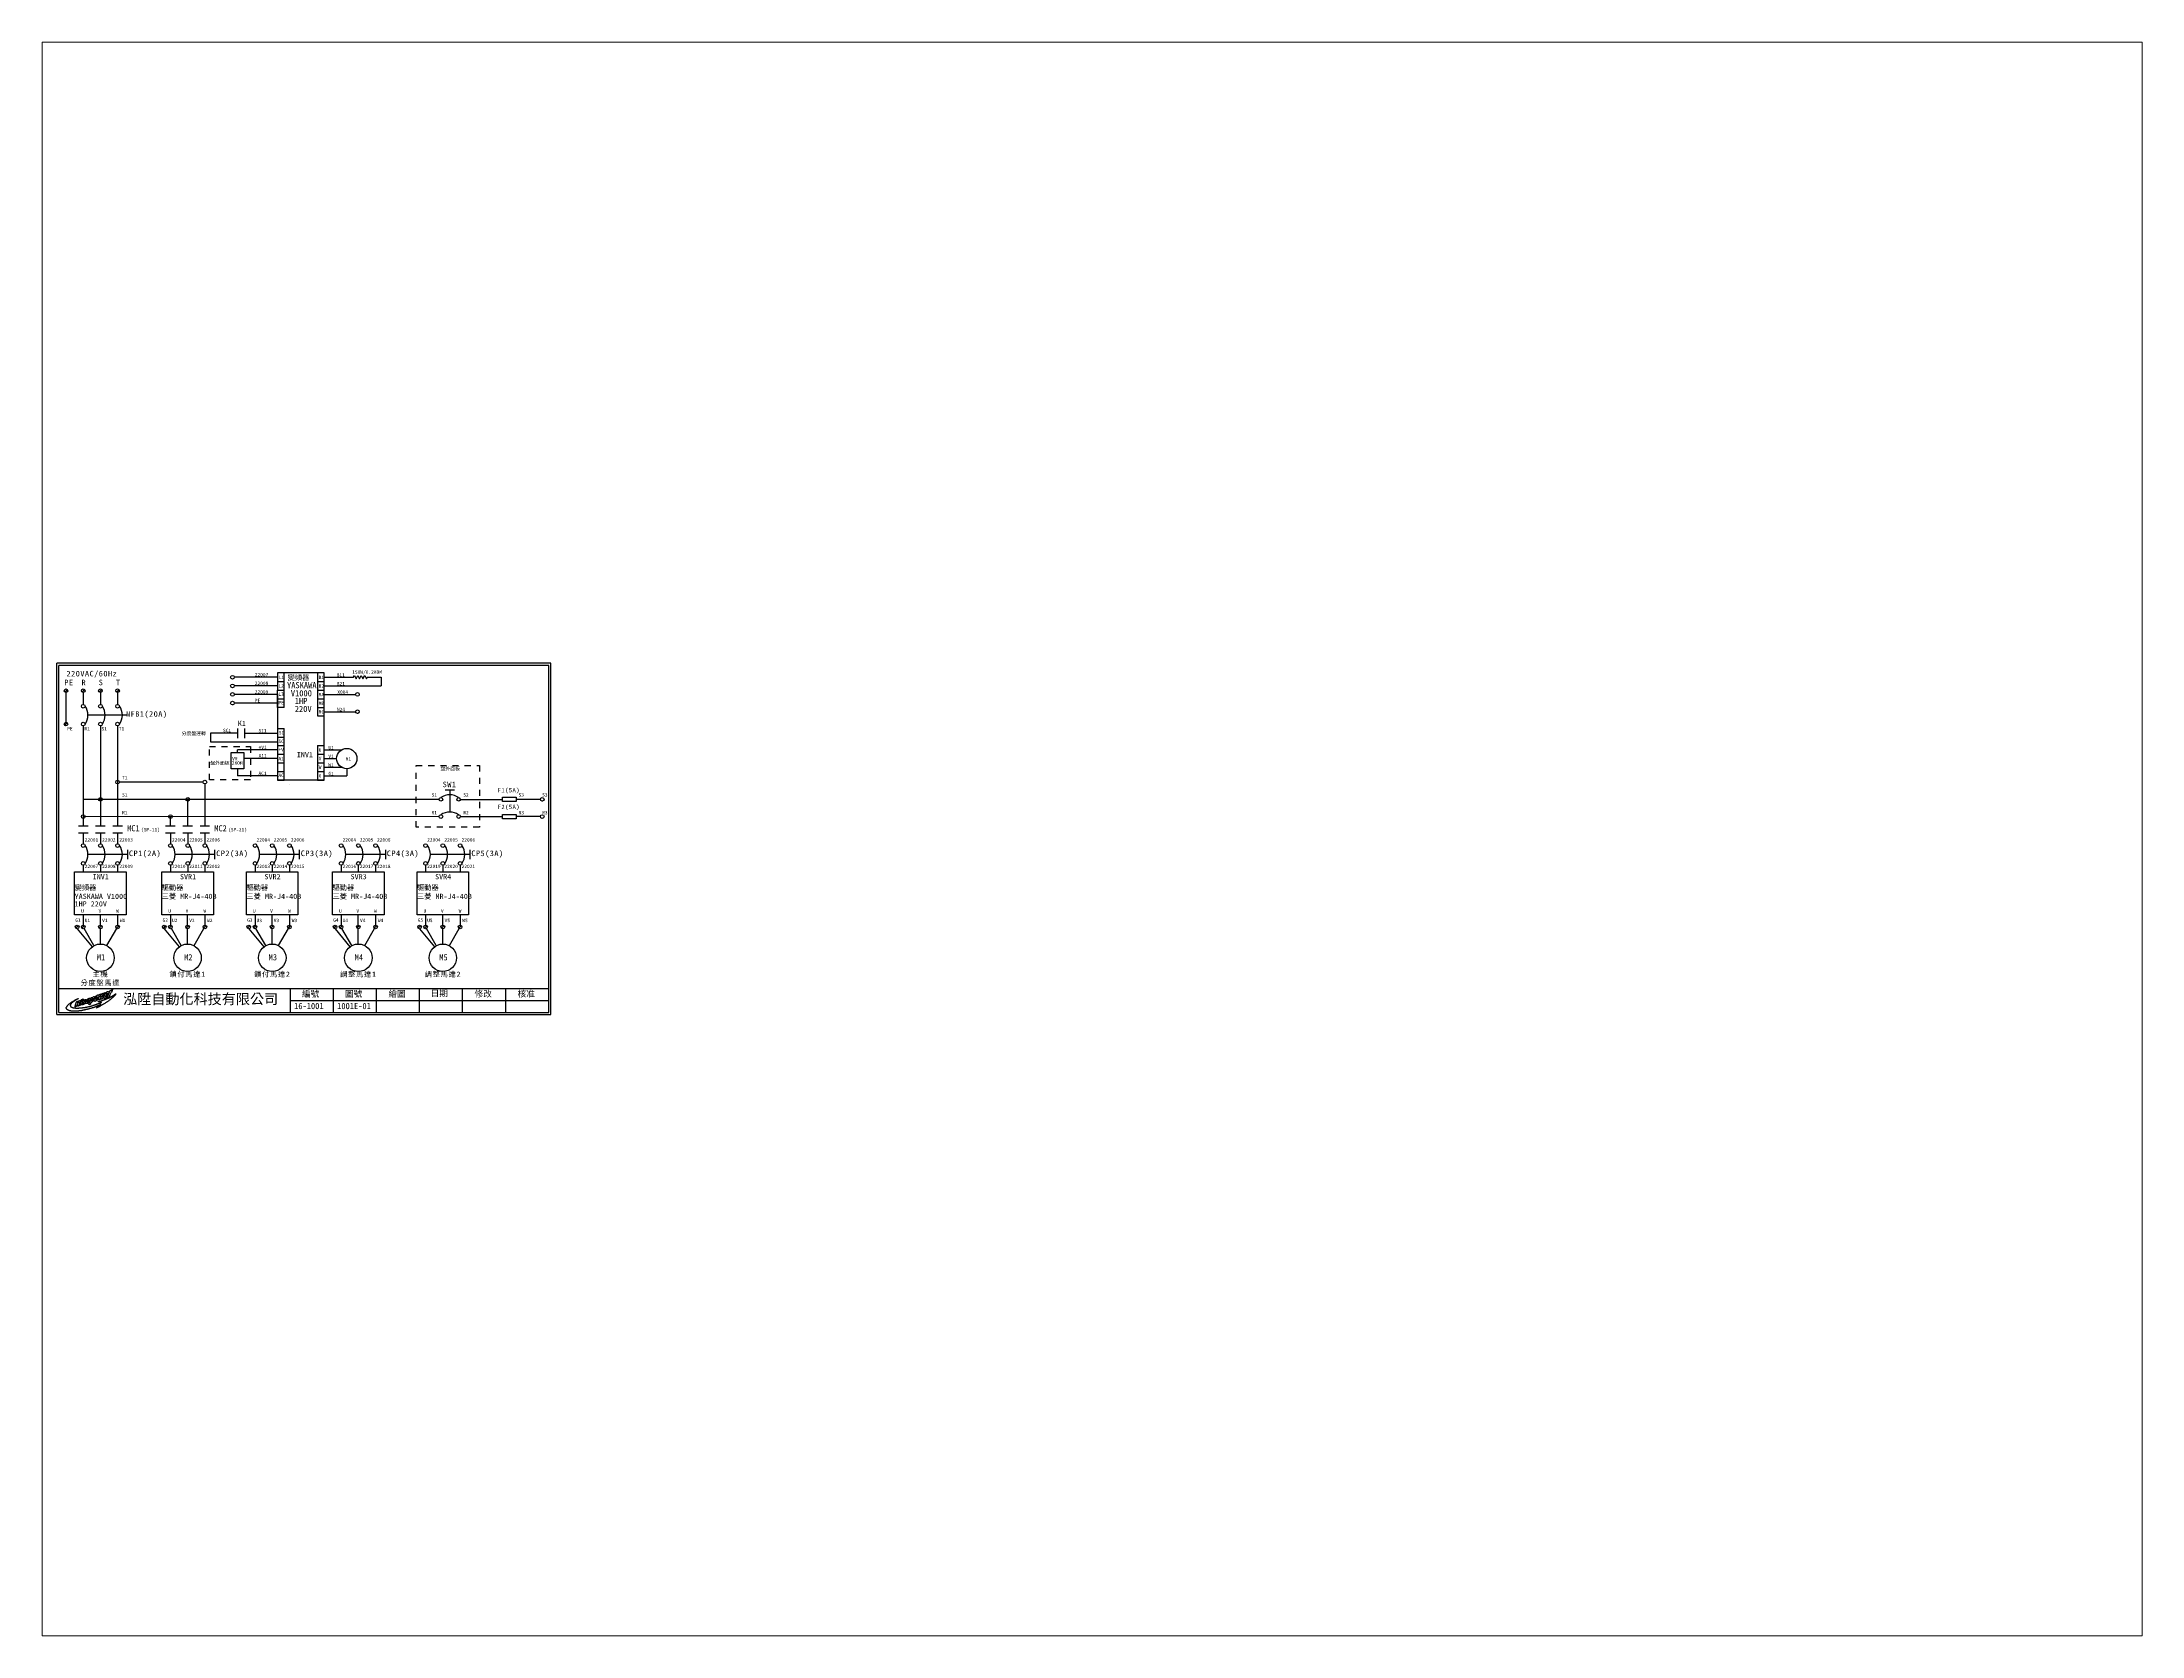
# Paper-space layout '配置1' of a CAD drawing. Extents: x 26 to 231, y 20 to 176.
# The model-space entities are those that its viewports show. They can reach past a viewport. Long polylines and large blocks are cut down to what shows.
import ezdxf

# ---------------------------------------------------------------- set-up
doc = ezdxf.new("R2010")
doc.units = 0
for name, pattern in [('DASHED', [0.2, 0.1, -0.1]), ('HIDDEN0', [65, 50, -15]), ('HIDDEN9', [3.5, 2, -1.5])]:
    doc.linetypes.add(name, pattern=pattern)
doc.layers.get('0').update_dxf_attribs({"linetype": 'CONTINUOUS'})
for name, color, linetype in [('圖框層', 7, 'CONTINUOUS'), ('標尺寸層', 3, 'CONTINUOUS'), ('輪廓線層', 7, 'CONTINUOUS')]:
    doc.layers.add(name, color=color, linetype=linetype)
doc.styles.add('STSL', font='kaiu.ttf')
doc.styles.add('標楷體', font='kaiu.ttf')

msp = doc.modelspace()

# ---------------------------------------------------------------- linework, layer by layer
at = {"color": 7}
for p, q in [((165.3, 201.4), (138.2, 201.4)), ((138.2, 201.4), (138.2, 196.4)), ((138.2, 196.4), (138.2, 191.4)), ((138.2, 196.4), (142.1, 196.4)), ((142.1, 196.4), (142.1, 201.4)), ((142.1, 191.4), (142.1, 196.4)), ((161.4, 201.4), (161.4, 196.4)), ((161.4, 196.4), (165.3, 196.4)), ((161.4, 196.4), (161.4, 191.4)), ((165.3, 139.2), (165.3, 201.4)), ((165.3, 196.4), (165.3, 201.4)), ((165.3, 198.9), (182.4, 198.9)), ((165.3, 191.4), (165.3, 196.4)), ((182.4, 198.9), (182.9, 199.9)), ((182.9, 199.9), (183.9, 197.9)), ((183.9, 197.9), (184.9, 199.9)), ((184.9, 199.9), (185.9, 197.9)), ((185.9, 197.9), (186.9, 199.9)), ((186.9, 199.9), (187.9, 197.9)), ((187.9, 197.9), (188.9, 199.9)), ((188.9, 199.9), (189.9, 197.9)), ((189.9, 197.9), (190.4, 198.9)), ((190.4, 198.9), (198.4, 198.9)), ((198.4, 198.9), (198.4, 193.9)), ((16.2, 191.8), (14.7, 190.3)), ((26.2, 191.8), (24.7, 190.3)), ((36.2, 191.8), (34.7, 190.3)), ((46.2, 191.8), (44.7, 190.3)), ((138.2, 191.4), (142.1, 191.4)), ((138.2, 189.2), (138.2, 139.2)), ((138.2, 186.4), (142.1, 186.4)), ((138.2, 186.4), (142.1, 186.4)), ((142.1, 186.4), (142.1, 191.4)), ((142.1, 181.4), (142.1, 186.4)), ((161.4, 191.4), (165.3, 191.4)), ((161.4, 191.4), (161.4, 186.4)), ((161.4, 186.4), (165.3, 186.4)), ((161.4, 186.4), (161.4, 181.4)), ((165.3, 193.9), (198.4, 193.9)), ((165.3, 186.4), (165.3, 191.4)), ((165.3, 181.4), (165.3, 186.4)), ((16.2, 172.5), (14.7, 171)), ((161.4, 181.4), (165.3, 181.4)), ((161.4, 181.4), (165.3, 181.4)), ((161.4, 181.4), (161.4, 176.4)), ((161.4, 176.4), (165.3, 176.4)), ((165.3, 176.4), (165.3, 181.4)), ((25.4, 170.7), (25.4, 112.6)), ((115.1, 166.4), (99.3, 166.4)), ((99.3, 166.4), (99.3, 161.4)), ((99.3, 161.4), (138.2, 161.4)), ((119.1, 166.4), (138.2, 166.4)), ((138.2, 169.2), (138.2, 164.2)), ((138.2, 169.2), (142.1, 169.2)), ((138.2, 164.2), (138.2, 159.2)), ((138.2, 164.2), (142.1, 164.2)), ((138.2, 159.2), (142.1, 159.2)), ((142.1, 164.2), (142.1, 169.2)), ((142.1, 159.2), (142.1, 164.2)), ((142.1, 154.2), (142.1, 159.2)), ((161.4, 159.2), (165.3, 159.2)), ((161.4, 159.2), (161.4, 154.2)), ((165.3, 154.2), (165.3, 159.2)), ((111.3, 155.2), (118.8, 155.2)), ((111.3, 145.7), (111.3, 155.2)), ((115.1, 155.2), (115.1, 156.7)), ((138.2, 156.7), (115.1, 156.7)), ((118.8, 155.2), (118.8, 145.7)), ((138.2, 151.7), (118.8, 151.7)), ((138.2, 154.2), (142.1, 154.2)), ((138.2, 149.2), (142.1, 149.2)), ((142.1, 149.2), (142.1, 154.2)), ((142.1, 144.2), (142.1, 149.2)), ((161.4, 154.2), (165.3, 154.2)), ((161.4, 154.2), (161.4, 149.2)), ((161.4, 149.2), (165.3, 149.2)), ((161.4, 149.2), (161.4, 144.2)), ((165.3, 149.2), (165.3, 154.2)), ((165.3, 144.2), (165.3, 149.2)), ((118.8, 145.7), (111.3, 145.7)), ((115.1, 145.7), (115.1, 141.7)), ((138.2, 141.7), (115.1, 141.7)), ((138.2, 144.2), (142.1, 144.2)), ((165.3, 139.2), (138.2, 139.2)), ((138.2, 139.2), (142.1, 139.2)), ((142.1, 139.2), (142.1, 144.2)), ((161.4, 144.2), (165.3, 144.2)), ((161.4, 144.2), (165.3, 144.2)), ((161.4, 144.2), (161.4, 139.2)), ((161.4, 139.2), (165.3, 139.2)), ((165.3, 139.2), (165.3, 144.2)), ((22.6, 54.7), (21.1, 53.2)), ((26.2, 54.7), (24.7, 53.2)), ((31.6, 43.1), (26, 53)), ((36.2, 54.7), (34.6, 53.2)), ((39.2, 43.1), (44.9, 53)), ((46.2, 54.7), (44.7, 53.2)), ((45.4, 60.9), (45.4, 55)), ((73.3, 54.7), (71.8, 53.2)), ((76.8, 54.7), (75.3, 53.2)), ((82.3, 43.1), (76.6, 53)), ((86.8, 54.7), (85.3, 53.2)), ((89.8, 43.1), (95.5, 53)), ((96.8, 54.7), (95.3, 53.2)), ((96.1, 60.9), (96.1, 55)), ((122.4, 54.7), (120.9, 53.2)), ((125.9, 54.7), (124.4, 53.2)), ((131.4, 43.1), (125.7, 53)), ((135.9, 54.7), (134.4, 53.2)), ((138.9, 43.1), (144.6, 53)), ((145.9, 54.7), (144.4, 53.2)), ((145.2, 60.9), (145.2, 55)), ((172.4, 54.7), (170.9, 53.2)), ((176, 54.7), (174.4, 53.2)), ((181.4, 43.1), (175.7, 53)), ((185.9, 54.7), (184.4, 53.2)), ((189, 43.1), (194.7, 53)), ((196, 54.7), (194.4, 53.2)), ((195.2, 60.9), (195.2, 55)), ((221.5, 54.7), (220, 53.2)), ((225.1, 54.7), (223.6, 53.2)), ((230.5, 43.1), (224.8, 53)), ((235.1, 54.7), (233.5, 53.2)), ((238.1, 43.1), (243.8, 53)), ((245.1, 54.7), (243.6, 53.2)), ((244.3, 60.9), (244.3, 55))]:
    msp.add_line(p, q, dxfattribs=at)
at = {"color": 7, "linetype": 'HIDDEN9'}
for p, q in [((51.1, 176.9), (28.1, 176.9)), ((238.3, 133.6), (238.3, 120.6)), ((51.1, 96), (28.1, 96)), ((101.7, 96), (78.8, 96)), ((150.8, 96), (127.9, 96)), ((200.9, 96), (177.9, 96)), ((250, 96), (227, 96))]:
    msp.add_line(p, q, dxfattribs=at)
at = {"color": 7}
for centre, radius in [((112.1, 198.9), 1.07), ((15.4, 191.1), 1.07), ((25.4, 191.1), 1.07), ((25.4, 182.1), 1.07), ((35.4, 191.1), 1.07), ((35.4, 182.1), 1.07), ((45.4, 191.1), 1.07), ((45.4, 182.1), 1.07), ((112.1, 193.9), 1.07), ((112.1, 188.9), 1.07), ((112.1, 183.9), 1.07), ((184.7, 188.9), 1.07), ((15.4, 171.7), 1.07), ((25.4, 171.7), 1.07), ((35.4, 171.7), 1.07), ((45.4, 171.7), 1.07), ((184.7, 178.9), 1.07), ((45.4, 138), 1.07), ((96.1, 138), 1.07), ((35.4, 128), 1.07), ((86.1, 128), 1.07), ((233.2, 128), 1.07), ((243.5, 128), 1.07), ((292, 128), 1.07), ((25.4, 118), 1.07), ((76.1, 118), 1.07), ((233.2, 118), 1.07), ((243.5, 118), 1.07), ((292, 118), 1.07), ((25.4, 101.2), 1.07), ((35.4, 101.2), 1.07), ((45.4, 101.2), 1.07), ((76.1, 101.2), 1.07), ((86.1, 101.2), 1.07), ((96.1, 101.2), 1.07), ((125.2, 101.2), 1.07), ((135.2, 101.2), 1.07), ((145.2, 101.2), 1.07), ((175.2, 101.2), 1.07), ((185.2, 101.2), 1.07), ((195.2, 101.2), 1.07), ((224.3, 101.2), 1.07), ((234.3, 101.2), 1.07), ((244.3, 101.2), 1.07), ((25.4, 90.8), 1.07), ((35.4, 90.8), 1.07), ((45.4, 90.8), 1.07), ((76.1, 90.8), 1.07), ((86.1, 90.8), 1.07), ((96.1, 90.8), 1.07), ((125.2, 90.8), 1.07), ((135.2, 90.8), 1.07), ((145.2, 90.8), 1.07), ((175.2, 90.8), 1.07), ((185.2, 90.8), 1.07), ((195.2, 90.8), 1.07), ((224.3, 90.8), 1.07), ((234.3, 90.8), 1.07), ((244.3, 90.8), 1.07), ((21.9, 53.9), 1.07), ((25.4, 53.9), 1.07), ((35.4, 53.9), 1.07), ((45.4, 53.9), 1.07), ((72.5, 53.9), 1.07), ((76.1, 53.9), 1.07), ((86, 53.9), 1.07), ((96.1, 53.9), 1.07), ((121.6, 53.9), 1.07), ((125.2, 53.9), 1.07), ((135.1, 53.9), 1.07), ((145.2, 53.9), 1.07), ((171.7, 53.9), 1.07), ((175.2, 53.9), 1.07), ((185.2, 53.9), 1.07), ((195.2, 53.9), 1.07), ((220.8, 53.9), 1.07), ((224.3, 53.9), 1.07), ((234.3, 53.9), 1.07), ((244.3, 53.9), 1.07), ((35.4, 36), 8), ((86, 36), 8), ((135.2, 36), 8), ((185.2, 36), 8), ((234.3, 36), 8)]:
    msp.add_circle(centre, radius, dxfattribs=at)
for centre, start, end in [((19.1, 176.9), 325.1286, 34.8714), ((29.1, 176.9), 325.1286, 34.8714), ((39.1, 176.9), 325.1286, 34.8714), ((238.3, 121.6), 55.1286, 124.8714), ((238.3, 111.6), 55.1286, 124.8714), ((19.1, 96), 325.1286, 34.8714), ((29.1, 96), 325.1286, 34.8714), ((39.1, 96), 325.1286, 34.8714), ((69.7, 96), 325.1286, 34.8714), ((79.7, 96), 325.1286, 34.8714), ((89.7, 96), 325.1286, 34.8714), ((118.8, 96), 325.1286, 34.8714), ((128.8, 96), 325.1286, 34.8714), ((138.8, 96), 325.1286, 34.8714), ((168.9, 96), 325.1286, 34.8714), ((178.9, 96), 325.1286, 34.8714), ((188.9, 96), 325.1286, 34.8714), ((218, 96), 325.1286, 34.8714), ((228, 96), 325.1286, 34.8714), ((238, 96), 325.1286, 34.8714)]:
    msp.add_arc(centre, 9.05, start, end, dxfattribs=at)
at = {"layer": '圖框層', "color": 7}
for p, q in [((297, 207), (10, 207)), ((10, 3), (10, 207)), ((295.8, 205.7), (11.2, 205.7)), ((11.2, 4.2), (11.2, 205.7)), ((295.8, 4.2), (295.8, 205.7)), ((297, 3), (297, 207)), ((11.2, 18.2), (295.8, 18.2)), ((145.8, 4.2), (145.8, 18.2)), ((170.8, 4.2), (170.8, 18.2)), ((195.8, 4.2), (195.8, 18.2)), ((220.8, 4.2), (220.8, 18.2)), ((245.8, 4.2), (245.8, 18.2)), ((270.8, 4.2), (270.8, 18.2)), ((10, 3), (297, 3)), ((11.2, 4.2), (295.8, 4.2)), ((145.8, 11.2), (295.8, 11.2))]:
    msp.add_line(p, q, dxfattribs=at)
at = {"layer": '標尺寸層', "color": 7}
for p, q in [((112.1, 197.8), (112.1, 197.7)), ((138.2, 198.9), (113.2, 198.9)), ((142.1, 201.4), (138.2, 201.4)), ((15.4, 190), (15.4, 172.8)), ((25.4, 190), (25.4, 183.2)), ((35.4, 190), (35.4, 183.2)), ((45.4, 190), (45.4, 183.2)), ((112.1, 192.8), (112.1, 192.7)), ((112.1, 187.8), (112.1, 187.7)), ((138.2, 193.9), (113.2, 193.9)), ((138.2, 188.9), (113.2, 188.9)), ((138.2, 183.9), (113.2, 183.9)), ((138.2, 186.4), (138.2, 191.4)), ((138.2, 181.4), (138.2, 186.4)), ((165.3, 188.9), (183.7, 188.9)), ((184.7, 187.8), (184.7, 187.7)), ((112.1, 182.8), (112.1, 182.7)), ((142.1, 181.4), (138.2, 181.4)), ((165.3, 178.9), (183.7, 178.9)), ((184.7, 177.8), (184.7, 177.7)), ((15.4, 170.7), (15.4, 170.6)), ((25.4, 170.7), (25.4, 170.6)), ((35.4, 170.7), (35.4, 170.6)), ((35.4, 170.7), (35.4, 112.6)), ((45.4, 170.7), (45.4, 170.6)), ((45.4, 170.7), (45.4, 112.6)), ((115.1, 169.2), (115.1, 163.6)), ((119.1, 169.2), (119.1, 163.6)), ((138.2, 159.2), (138.2, 154.2)), ((138.2, 154.2), (138.2, 149.2)), ((138.2, 149.2), (138.2, 144.2)), ((165.3, 156.7), (175.4, 156.7)), ((165.3, 151.7), (172.6, 151.7)), ((165.3, 146.7), (175.4, 146.7)), ((45.4, 136.9), (45.4, 136.8)), ((95, 137.9), (46.5, 137.9)), ((96.1, 136.9), (96.1, 136.8)), ((96.1, 136.9), (96.1, 112.6)), ((138.2, 144.2), (138.2, 139.2)), ((145.2, 136.9), (145.2, 136.8)), ((165.3, 141.7), (178.5, 141.7)), ((178.5, 145.8), (178.5, 141.7)), ((232.1, 127.9), (25.4, 128)), ((35.4, 126.9), (35.4, 126.8)), ((86.1, 126.9), (86.1, 126.8)), ((235.6, 133.6), (241.1, 133.6)), ((244.6, 128), (269, 128)), ((290.9, 128), (276.9, 128)), ((292, 126.9), (292, 126.8)), ((22.6, 112.6), (28.2, 112.6)), ((232.1, 117.9), (25.4, 118)), ((25.4, 116.9), (25.4, 116.8)), ((32.6, 112.6), (38.2, 112.6)), ((42.6, 112.6), (48.2, 112.6)), ((73.3, 112.6), (78.9, 112.6)), ((76.1, 116.9), (76.1, 116.8)), ((83.3, 112.6), (88.8, 112.6)), ((93.3, 112.6), (98.8, 112.6)), ((244.6, 118), (269, 118)), ((290.9, 118), (276.9, 118)), ((292, 116.9), (292, 116.8)), ((22.6, 108.6), (28.2, 108.6)), ((25.4, 108.6), (25.4, 102.3)), ((32.6, 108.6), (38.2, 108.6)), ((35.4, 108.6), (35.4, 102.3)), ((42.6, 108.6), (48.2, 108.6)), ((45.4, 108.6), (45.4, 102.3)), ((51.1, 98.7), (51.1, 93.3)), ((73.3, 108.6), (78.9, 108.6)), ((76.1, 108.6), (76.1, 102.2)), ((83.3, 108.6), (88.8, 108.6)), ((86.1, 108.6), (86.1, 102.2)), ((93.3, 108.6), (98.8, 108.6)), ((96.1, 108.6), (96.1, 102.2)), ((101.7, 98.7), (101.7, 93.3)), ((150.8, 98.7), (150.8, 93.3)), ((200.9, 98.7), (200.9, 93.3)), ((250, 98.7), (250, 93.3)), ((20.4, 60.9), (20.4, 85.9)), ((20.4, 85.9), (45.4, 85.9)), ((45.4, 85.9), (50.4, 85.9)), ((50.4, 85.9), (50.4, 60.9)), ((71, 60.9), (71, 85.9)), ((71, 85.9), (96, 85.9)), ((96, 85.9), (101, 85.9)), ((101, 85.9), (101, 60.9)), ((120.2, 60.9), (120.2, 85.9)), ((120.2, 85.9), (145.1, 85.9)), ((145.1, 85.9), (150.1, 85.9)), ((150.1, 85.9), (150.1, 60.9)), ((170.2, 60.9), (170.2, 85.9)), ((170.2, 85.9), (195.2, 85.9)), ((195.2, 85.9), (200.2, 85.9)), ((200.2, 85.9), (200.2, 60.9)), ((219.3, 60.9), (219.3, 85.9)), ((219.3, 85.9), (244.3, 85.9)), ((244.3, 85.9), (249.3, 85.9)), ((249.3, 85.9), (249.3, 60.9)), ((50.4, 60.9), (20.4, 60.9)), ((21.9, 52.8), (30.6, 42.4)), ((25.4, 60.9), (25.4, 55)), ((35.4, 55), (35.4, 60.9)), ((35.4, 44), (35.4, 52.8)), ((101, 60.9), (71, 60.9)), ((72.5, 52.8), (81.2, 42.4)), ((76.1, 60.9), (76.1, 55)), ((86, 55), (86, 60.9)), ((86, 44), (86, 52.8)), ((150.1, 60.9), (120.2, 60.9)), ((121.6, 52.8), (130.3, 42.4)), ((125.2, 60.9), (125.2, 55)), ((135.2, 55), (135.1, 60.9)), ((135.2, 44), (135.1, 52.8)), ((200.2, 60.9), (170.2, 60.9)), ((171.7, 52.8), (180.3, 42.4)), ((175.2, 60.9), (175.2, 55)), ((185.2, 55), (185.2, 60.9)), ((185.2, 44), (185.2, 52.8)), ((249.3, 60.9), (219.3, 60.9)), ((220.8, 52.8), (229.5, 42.4)), ((224.3, 60.9), (224.3, 55)), ((234.3, 55), (234.3, 60.9)), ((234.3, 44), (234.3, 52.8))]:
    msp.add_line(p, q, dxfattribs=at)
at = {"layer": '標尺寸層', "color": 7, "linetype": 'HIDDEN0'}
for p, q in [((86.1, 112.6), (86.1, 127.9)), ((76.1, 112.6), (76.1, 118)), ((25.4, 89.8), (25.4, 85.9)), ((35.4, 89.8), (35.4, 85.9)), ((45.4, 89.8), (45.4, 85.9)), ((76.1, 89.8), (76.1, 85.9)), ((86.1, 89.8), (86.1, 85.9)), ((96.1, 89.8), (96.1, 85.9)), ((125.2, 89.8), (125.2, 85.9)), ((135.2, 89.8), (135.2, 85.9)), ((145.2, 89.8), (145.2, 85.9)), ((175.2, 89.8), (175.2, 85.9)), ((185.2, 89.8), (185.2, 85.9)), ((195.2, 89.8), (195.2, 85.9)), ((224.3, 89.8), (224.3, 85.9)), ((234.3, 89.8), (234.3, 85.9)), ((244.3, 89.8), (244.3, 85.9))]:
    msp.add_line(p, q, dxfattribs=at)
at = {"layer": '標尺寸層', "color": 7, "linetype": 'DASHED'}
for points in [[(122.5, 139.3), (98.7, 139.3), (98.7, 158.6), (122.5, 158.6)], [(218.8, 147.6), (255.5, 147.6), (255.5, 111.8), (218.8, 111.8)]]:
    msp.add_lwpolyline(points, close=True, dxfattribs=at)
at = {"layer": '標尺寸層', "color": 7}
for points in [[(269, 129.2), (276.9, 129.2), (276.9, 126.7), (269, 126.7)], [(269, 119.2), (276.9, 119.2), (276.9, 116.7), (269, 116.7)]]:
    msp.add_lwpolyline(points, close=True, dxfattribs=at)
msp.add_circle((178.5, 151.7), 5.89, dxfattribs=at)
at = {"layer": '輪廓線層', "color": 7}
for points in [[(34.6, 8.4), (34.3, 8.3), (34, 8.2), (33.7, 8.1), (33.4, 7.9), (33.1, 7.8), (32.8, 7.7), (32.5, 7.5), (32.2, 7.4), (32, 7.3), (31.7, 7.2), (31.5, 7.2), (31.3, 7.1), (31.1, 7), (30.9, 6.9), (30.6, 6.9), (30.4, 6.8), (30.2, 6.7), (29.9, 6.6), (29.6, 6.6), (29.3, 6.5), (29, 6.4), (28.7, 6.3), (28.4, 6.2), (28.2, 6.2), (27.9, 6.1), (27.7, 6), (27.4, 6), (27.2, 5.9), (27, 5.9), (26.8, 5.8), (26.6, 5.8), (26.4, 5.7), (26.2, 5.7), (26, 5.6), (25.9, 5.6), (25.7, 5.6), (25.5, 5.5), (25.3, 5.5), (25.1, 5.5), (24.9, 5.4), (24.8, 5.4), (24.6, 5.4), (24.4, 5.3), (24.2, 5.3), (24, 5.3), (23.9, 5.3), (23.7, 5.2), (23.5, 5.2), (23.4, 5.2), (23.2, 5.2), (23, 5.2), (22.9, 5.2), (22.7, 5.1), (22.6, 5.1), (22.4, 5.1), (22.2, 5.1), (22.1, 5.1), (21.9, 5.1), (21.7, 5.1), (21.6, 5.1), (21.4, 5), (21.2, 5), (21, 5), (20.9, 5), (20.7, 5), (20.5, 5), (20.4, 5), (20.3, 5), (20.1, 5), (20, 5), (19.8, 5), (19.7, 5), (19.6, 5), (19.5, 5), (19.4, 5), (19.2, 5.1), (19.1, 5.1), (19, 5.1), (18.9, 5.1), (18.8, 5.1), (18.7, 5.1), (18.5, 5.1), (18.4, 5.1), (18.3, 5.2), (18.1, 5.2), (18, 5.2), (17.9, 5.2), (17.7, 5.2), (17.6, 5.3), (17.5, 5.3), (17.3, 5.3), (17.2, 5.4), (17.1, 5.4), (16.9, 5.5), (16.8, 5.5), (16.7, 5.6), (16.6, 5.6), (16.5, 5.7), (16.4, 5.7), (16.3, 5.7), (16.2, 5.8), (16.2, 5.8), (16.1, 5.9), (16, 5.9), (16, 6), (15.9, 6), (15.9, 6.1), (15.9, 6.1), (15.8, 6.1), (15.8, 6.2), (15.8, 6.2), (15.8, 6.2), (15.8, 6.3), (15.7, 6.3), (15.7, 6.3), (15.7, 6.4), (15.7, 6.4), (15.7, 6.4), (15.7, 6.5), (15.7, 6.5), (15.7, 6.5), (15.7, 6.6), (15.7, 6.6), (15.7, 6.6), (15.7, 6.7), (15.7, 6.7), (15.6, 6.7), (15.6, 6.8), (15.6, 6.8), (15.6, 6.9), (15.6, 6.9), (15.6, 6.9), (15.6, 7), (15.6, 7), (15.6, 7), (15.6, 7.1), (15.6, 7.1), (15.6, 7.2), (15.6, 7.2), (15.6, 7.2), (15.7, 7.3), (15.7, 7.3), (15.7, 7.4), (15.7, 7.4), (15.8, 7.5), (15.8, 7.5), (15.8, 7.6), (15.9, 7.7), (15.9, 7.8), (16, 7.8), (16, 7.9), (16.1, 8), (16.2, 8.1), (16.2, 8.2), (16.3, 8.3), (16.4, 8.4), (16.5, 8.5), (16.6, 8.6), (16.7, 8.7), (16.8, 8.8), (16.9, 8.9), (17, 9), (17.1, 9.1), (17.3, 9.2), (17.4, 9.3), (17.5, 9.4), (17.7, 9.5), (17.8, 9.6), (17.9, 9.7), (18.1, 9.8), (18.2, 9.9), (18.3, 10), (18.5, 10.1), (18.6, 10.2), (18.7, 10.3), (18.8, 10.4), (19, 10.4), (19.1, 10.5), (19.2, 10.6), (19.3, 10.7), (19.4, 10.7), (19.5, 10.8), (19.6, 10.8), (19.8, 10.9), (19.9, 11), (20, 11), (20.1, 11.1), (20.2, 11.1), (20.3, 11.2), (20.4, 11.3), (20.6, 11.4), (20.8, 11.5), (20.9, 11.6), (21.1, 11.7), (21.3, 11.8), (21.6, 11.9), (21.8, 12), (21.9, 12.1), (22.1, 12.2), (22.3, 12.2), (22.4, 12.3), (22.5, 12.3), (22.6, 12.4), (22.6, 12.4), (22.7, 12.4), (22.7, 12.4), (22.7, 12.4), (22.6, 12.3), (22.6, 12.3), (22.6, 12.3), (22.5, 12.2), (22.4, 12.2), (22.4, 12.2), (22.3, 12.1), (22.2, 12.1), (22.1, 12), (22, 11.9), (21.9, 11.9), (21.7, 11.8), (21.6, 11.8), (21.5, 11.7), (21.4, 11.6), (21.3, 11.5), (21.1, 11.5), (21, 11.4), (20.9, 11.3), (20.7, 11.2), (20.6, 11.2), (20.5, 11.1), (20.3, 11), (20.2, 10.9), (20.1, 10.8), (20, 10.7), (19.9, 10.7), (19.7, 10.6), (19.6, 10.5), (19.5, 10.4), (19.4, 10.3), (19.3, 10.3), (19.2, 10.2), (19.1, 10.1), (19, 10), (18.9, 9.9), (18.8, 9.8), (18.7, 9.7), (18.6, 9.6), (18.6, 9.6), (18.5, 9.5), (18.4, 9.4), (18.4, 9.3), (18.3, 9.3), (18.2, 9.2), (18.2, 9.1), (18.2, 9.1), (18.1, 9), (18.1, 8.9), (18.1, 8.9), (18, 8.8), (18, 8.8), (18, 8.7), (18, 8.6), (18, 8.6), (18, 8.5), (18, 8.5), (17.9, 8.4), (17.9, 8.4), (17.9, 8.3), (17.9, 8.3), (17.9, 8.2), (18, 8.2), (18, 8.2), (18, 8.1), (18, 8.1), (18, 8), (18, 8), (18, 8), (18, 7.9), (18.1, 7.9), (18.1, 7.9), (18.1, 7.8), (18.1, 7.8), (18.2, 7.8), (18.2, 7.7), (18.2, 7.7), (18.2, 7.7), (18.3, 7.6), (18.3, 7.6), (18.4, 7.6), (18.4, 7.5), (18.4, 7.5), (18.5, 7.5), (18.5, 7.5), (18.6, 7.4), (18.7, 7.4), (18.7, 7.4), (18.8, 7.3), (18.8, 7.3), (18.9, 7.3), (19, 7.2), (19, 7.2), (19.1, 7.2), (19.2, 7.2), (19.3, 7.1), (19.3, 7.1), (19.4, 7.1), (19.5, 7.1), (19.6, 7), (19.6, 7), (19.7, 7), (19.8, 7), (19.9, 7), (20, 7), (20.1, 6.9), (20.2, 6.9), (20.3, 6.9), (20.4, 6.9), (20.5, 6.9), (20.6, 6.9), (20.8, 6.9), (20.9, 6.8), (21, 6.8), (21.2, 6.8), (21.3, 6.8), (21.5, 6.8), (21.6, 6.8), (21.8, 6.8), (21.9, 6.8), (22.1, 6.8), (22.3, 6.8), (22.5, 6.8), (22.7, 6.8), (22.8, 6.8), (23, 6.9), (23.2, 6.9), (23.4, 6.9), (23.6, 6.9), (23.8, 6.9), (24, 6.9), (24.1, 6.9), (24.3, 7), (24.5, 7), (24.7, 7), (24.8, 7), (25, 7), (25.1, 7.1), (25.3, 7.1), (25.5, 7.1), (25.7, 7.1), (25.9, 7.2), (26, 7.2), (26.3, 7.2), (26.5, 7.2), (26.7, 7.3), (27, 7.3), (27.2, 7.4), (27.5, 7.4), (27.8, 7.5), (28.1, 7.5), (28.3, 7.6), (28.6, 7.7), (28.9, 7.7), (29.2, 7.8), (29.5, 7.9), (29.7, 8), (30, 8), (30.3, 8.1), (30.5, 8.2), (30.7, 8.2), (31, 8.3), (31.2, 8.4), (31.4, 8.4), (31.6, 8.5), (31.8, 8.5), (31.9, 8.6), (32.1, 8.6), (32.2, 8.7), (32.4, 8.7), (32.5, 8.8), (32.6, 8.8), (32.7, 8.8), (32.8, 8.9), (32.9, 8.9), (33, 9), (33.1, 9), (33.3, 9.1), (33.4, 9.1), (33.6, 9.2), (33.8, 9.2), (33.9, 9.3), (34.1, 9.4), (34.3, 9.4), (34.4, 9.5), (34.6, 9.6), (34.7, 9.6), (34.8, 9.6), (35, 9.7), (35.1, 9.7), (35.2, 9.8), (35.3, 9.8), (35.4, 9.9), (35.5, 9.9), (35.6, 9.9), (35.7, 10), (35.8, 10), (35.9, 10.1), (36, 10.1), (36, 10.1), (36, 10.2), (36.1, 10.2), (36.1, 10.2), (36, 10.2), (36, 10.2), (35.9, 10.2), (35.9, 10.3), (35.8, 10.3), (35.7, 10.3), (35.6, 10.3), (35.6, 10.3), (35.5, 10.3), (35.4, 10.3), (35.3, 10.3), (35.2, 10.3), (35.1, 10.3), (35, 10.4), (35, 10.4), (34.9, 10.4), (34.8, 10.4), (34.7, 10.4), (34.6, 10.4), (34.5, 10.4), (34.4, 10.4), (34.3, 10.4), (34.3, 10.4), (34.2, 10.5), (34.2, 10.5), (34.1, 10.5), (34.1, 10.5), (34.1, 10.5), (34, 10.5), (34, 10.5), (34.1, 10.5), (34.1, 10.6), (34.1, 10.6), (34.2, 10.6), (34.2, 10.6), (34.3, 10.6), (34.4, 10.7), (34.5, 10.7), (34.6, 10.7), (34.8, 10.8), (34.9, 10.8), (35.1, 10.8), (35.2, 10.9), (35.4, 10.9), (35.5, 11), (35.7, 11), (35.9, 11.1), (36.1, 11.1), (36.3, 11.2), (36.4, 11.2), (36.6, 11.3), (36.8, 11.4), (37, 11.4), (37.2, 11.5), (37.4, 11.5), (37.6, 11.6), (37.7, 11.7), (37.9, 11.7), (38.1, 11.8), (38.3, 11.9), (38.6, 12), (38.8, 12), (39, 12.1), (39.3, 12.3), (39.5, 12.4), (39.8, 12.5), (40.1, 12.6), (40.3, 12.7), (40.6, 12.8), (40.8, 12.9), (41, 13.1), (41.2, 13.2), (41.4, 13.3), (41.6, 13.4), (41.8, 13.5), (42, 13.6), (42.2, 13.7), (42.3, 13.8), (42.5, 13.9), (42.7, 14), (42.8, 14.1), (43, 14.2), (43.1, 14.3), (43.3, 14.4), (43.4, 14.5), (43.6, 14.6), (43.7, 14.7), (43.9, 14.8), (44, 14.9), (44.1, 15), (44.2, 15), (44.2, 15.1), (44.3, 15.1), (44.4, 15.1), (44.4, 15.1), (44.4, 15.1), (44.4, 15.1), (44.3, 15), (44.3, 14.9), (44.3, 14.9), (44.2, 14.8), (44.2, 14.7), (44.1, 14.6), (44.1, 14.6), (44, 14.5), (44, 14.4), (43.9, 14.4), (43.9, 14.3), (43.8, 14.2), (43.8, 14.2), (43.7, 14.1), (43.6, 14), (43.6, 13.9), (43.5, 13.9), (43.4, 13.8), (43.3, 13.7), (43.2, 13.6), (43.1, 13.5), (43, 13.4), (42.9, 13.3), (42.8, 13.2), (42.7, 13), (42.5, 12.9), (42.4, 12.8), (42.2, 12.7), (42.1, 12.5), (41.9, 12.4), (41.8, 12.2), (41.6, 12.1), (41.4, 12), (41.2, 11.8), (41.1, 11.7), (40.9, 11.5), (40.6, 11.3), (40.4, 11.2), (40.2, 11), (39.9, 10.9), (39.7, 10.7), (39.4, 10.5), (39.2, 10.3), (38.9, 10.2), (38.7, 10), (38.4, 9.8), (38.1, 9.7), (37.9, 9.5), (37.6, 9.3), (37.4, 9.2), (37.1, 9), (36.8, 8.9), (36.6, 8.7), (36.3, 8.6), (36, 8.4), (35.8, 8.3), (35.5, 8.1), (35.3, 8), (35, 7.8), (34.8, 7.7), (34.6, 7.6), (34.4, 7.5), (34.3, 7.4), (34.1, 7.3), (34, 7.3), (33.8, 7.2), (33.7, 7.1), (33.6, 7.1), (33.5, 7), (33.4, 7), (33.4, 7), (33.3, 6.9), (33.2, 6.9), (33.2, 6.9), (33.2, 6.9), (33.1, 6.9), (33.2, 6.9), (33.2, 6.9), (33.2, 7), (33.3, 7), (33.4, 7.1), (33.4, 7.2), (33.6, 7.2), (33.7, 7.3), (33.8, 7.4), (33.9, 7.5), (34.1, 7.7), (34.3, 7.8), (34.4, 7.9), (34.6, 8), (34.7, 8.1), (34.9, 8.3), (35.1, 8.4), (35.2, 8.5), (35.3, 8.6), (35.4, 8.7), (35.5, 8.7), (35.6, 8.8), (35.7, 8.9), (35.7, 8.9), (35.7, 8.9), (35.7, 8.9), (35.6, 8.9), (35.5, 8.8), (35.4, 8.8), (35.2, 8.7), (35, 8.6), (34.8, 8.5)], [(27.8, 10.4), (27.8, 10.3), (27.8, 10.3), (27.8, 10.3), (27.8, 10.3), (27.8, 10.3), (27.8, 10.3), (27.8, 10.3), (27.8, 10.2), (27.8, 10.2), (27.8, 10.2), (27.8, 10.2), (27.8, 10.2), (27.9, 10.2), (27.9, 10.2), (27.9, 10.2), (27.9, 10.2), (27.9, 10.2), (27.9, 10.2), (28, 10.2), (28, 10.2), (28, 10.2), (28, 10.2), (28, 10.2), (28.1, 10.2), (28.1, 10.3), (28.1, 10.3), (28.1, 10.3), (28.2, 10.3), (28.2, 10.3), (28.2, 10.3), (28.2, 10.3), (28.2, 10.3), (28.2, 10.4), (28.3, 10.4), (28.3, 10.4), (28.3, 10.4), (28.3, 10.4), (28.3, 10.4), (28.3, 10.5), (28.3, 10.5), (28.3, 10.5), (28.4, 10.5), (28.4, 10.5), (28.4, 10.5), (28.4, 10.5), (28.4, 10.5), (28.5, 10.5), (28.5, 10.5), (28.5, 10.6), (28.6, 10.6), (28.7, 10.6), (28.7, 10.6), (28.8, 10.6), (28.8, 10.6), (28.9, 10.6), (28.9, 10.6), (29, 10.6), (29, 10.6), (29, 10.6), (29, 10.6), (29, 10.6), (29, 10.6), (29, 10.5), (29, 10.5), (29, 10.5), (28.9, 10.5), (28.9, 10.4), (28.9, 10.4), (28.9, 10.4), (28.9, 10.4), (28.9, 10.3), (28.8, 10.3), (28.8, 10.3), (28.8, 10.3), (28.8, 10.2), (28.8, 10.2), (28.7, 10.2), (28.7, 10.2), (28.7, 10.1), (28.7, 10.1), (28.7, 10.1), (28.6, 10), (28.6, 10), (28.6, 10), (28.6, 10), (28.5, 9.9), (28.5, 9.9), (28.5, 9.9), (28.4, 9.8), (28.4, 9.8), (28.4, 9.8), (28.3, 9.8), (28.3, 9.7), (28.3, 9.7), (28.2, 9.7), (28.2, 9.7), (28.1, 9.6), (28.1, 9.6), (28.1, 9.6), (28, 9.6), (28, 9.5), (27.9, 9.5), (27.9, 9.5), (27.9, 9.5), (27.8, 9.4), (27.8, 9.4), (27.8, 9.4), (27.7, 9.4), (27.7, 9.4), (27.7, 9.4), (27.6, 9.4), (27.6, 9.4), (27.6, 9.4), (27.5, 9.4), (27.5, 9.4), (27.5, 9.4), (27.4, 9.4), (27.4, 9.4), (27.4, 9.4), (27.3, 9.4), (27.3, 9.4), (27.3, 9.4), (27.2, 9.4), (27.2, 9.4), (27.2, 9.4), (27.2, 9.4), (27.1, 9.4), (27.1, 9.5), (27.1, 9.5), (27.1, 9.5), (27.1, 9.5), (27, 9.5), (27, 9.6), (27, 9.6), (27, 9.6), (27, 9.6), (27, 9.7), (27, 9.7), (27, 9.7), (27, 9.7), (27, 9.8), (27, 9.8), (27, 9.8), (27, 9.9), (27, 9.9), (27, 10), (27, 10), (27, 10), (27, 10.1), (27, 10.1), (27, 10.2), (27, 10.2), (27, 10.3), (27, 10.3), (27, 10.3), (27, 10.4), (27, 10.4), (27.1, 10.5), (27.1, 10.5), (27.1, 10.6), (27.1, 10.6), (27.1, 10.6), (27.1, 10.7), (27.1, 10.7), (27.2, 10.8), (27.2, 10.8), (27.2, 10.9), (27.2, 10.9), (27.2, 10.9), (27.3, 11), (27.3, 11), (27.3, 11.1), (27.3, 11.1), (27.4, 11.2), (27.4, 11.2), (27.4, 11.3), (27.4, 11.3), (27.5, 11.4), (27.5, 11.4), (27.5, 11.5), (27.6, 11.5), (27.6, 11.6), (27.6, 11.6), (27.7, 11.7), (27.7, 11.7), (27.8, 11.8), (27.8, 11.8), (27.9, 11.9), (28, 12), (28, 12), (28.1, 12.1), (28.1, 12.2), (28.2, 12.2), (28.3, 12.3), (28.3, 12.3), (28.4, 12.3), (28.4, 12.4), (28.5, 12.4), (28.5, 12.4), (28.6, 12.4), (28.6, 12.5), (28.6, 12.5), (28.7, 12.5), (28.7, 12.5), (28.8, 12.5), (28.8, 12.5), (28.8, 12.6), (28.9, 12.6), (28.9, 12.6), (28.9, 12.6), (29, 12.6), (29, 12.6), (29, 12.6), (29.1, 12.6), (29.1, 12.6), (29.1, 12.6), (29.1, 12.6), (29.2, 12.6), (29.2, 12.6), (29.2, 12.6), (29.2, 12.5), (29.3, 12.5), (29.3, 12.5), (29.3, 12.5), (29.3, 12.5), (29.3, 12.5), (29.3, 12.5), (29.4, 12.5), (29.4, 12.5), (29.4, 12.5), (29.4, 12.4), (29.4, 12.4), (29.4, 12.4), (29.4, 12.4), (29.4, 12.3), (29.4, 12.3), (29.5, 12.3), (29.5, 12.3), (29.5, 12.2), (29.5, 12.2), (29.5, 12.2), (29.5, 12.1), (29.5, 12.1), (29.5, 12.1), (29.5, 12.1), (29.5, 12), (29.5, 12), (29.5, 11.9), (29.5, 11.9), (29.4, 11.9), (29.4, 11.8), (29.4, 11.8), (29.4, 11.7), (29.4, 11.7), (29.4, 11.7), (29.4, 11.6), (29.4, 11.6), (29.4, 11.5), (29.4, 11.5), (29.4, 11.5), (29.4, 11.4), (29.4, 11.4), (29.4, 11.3), (29.3, 11.3), (29.3, 11.3), (29.3, 11.2), (29.3, 11.2), (29.3, 11.2), (29.3, 11.1), (29.3, 11.1), (29.2, 11.1), (29.2, 11.1), (29.2, 11), (29.1, 11), (29.1, 11), (29, 11), (28.9, 10.9), (28.9, 10.9), (28.8, 10.9), (28.8, 10.9), (28.7, 10.9), (28.6, 10.8), (28.6, 10.8), (28.5, 10.8), (28.5, 10.8), (28.4, 10.8), (28.4, 10.7), (28.3, 10.7), (28.3, 10.7), (28.2, 10.7), (28.2, 10.7), (28.1, 10.7), (28.1, 10.7), (28, 10.6), (28, 10.6), (28, 10.6), (27.9, 10.6), (27.9, 10.6), (27.9, 10.6), (27.9, 10.6), (27.8, 10.6), (27.8, 10.6), (27.8, 10.5), (27.8, 10.5), (27.8, 10.5), (27.8, 10.5), (27.8, 10.5), (27.8, 10.4), (27.8, 10.4), (27.8, 10.4), (27.8, 10.4)], [(31.3, 11.1), (31.1, 10.8), (30.7, 10.4), (30.5, 10.2), (30.4, 10.2), (30.2, 10.1), (30.1, 10.2), (30, 10.2), (30, 10.3), (29.9, 10.4), (29.9, 10.2), (29.9, 10), (29.8, 9.8), (29.6, 9.4), (29.6, 9.1), (29.5, 9), (29.5, 8.9), (29.1, 8.8), (28.7, 8.7), (28.8, 9), (28.9, 9.4), (28.9, 9.6), (29.1, 10), (29.3, 10.5), (29.4, 10.9), (29.7, 11.6), (29.9, 12.3), (30.1, 12.9), (30.9, 13.2), (30.9, 13), (31, 13.2), (31.3, 13.4), (31.5, 13.6), (31.8, 13.6), (31.9, 13.5), (32, 13.4), (32, 13.2), (32, 12.9), (31.9, 12.7), (31.8, 12.4), (31.7, 12.1), (31.6, 11.9), (31.5, 11.5)], [(30.9, 12.5), (30.9, 12.5), (30.9, 12.5), (31, 12.4), (31, 12.4), (31, 12.4), (31, 12.4), (31, 12.4), (31, 12.4), (31, 12.4), (31, 12.4), (31, 12.4), (31, 12.4), (31, 12.3), (31, 12.3), (31, 12.3), (31, 12.3), (31, 12.3), (31, 12.2), (31, 12.2), (31, 12.2), (31, 12.2), (31, 12.2), (31, 12.1), (31, 12.1), (31, 12.1), (31, 12), (31, 12), (31, 12), (31, 12), (31, 11.9), (31, 11.9), (30.9, 11.9), (30.9, 11.8), (30.9, 11.8), (30.9, 11.8), (30.9, 11.7), (30.9, 11.7), (30.9, 11.7), (30.8, 11.6), (30.8, 11.6), (30.8, 11.6), (30.8, 11.5), (30.8, 11.5), (30.8, 11.5), (30.8, 11.5), (30.7, 11.4), (30.7, 11.4), (30.7, 11.4), (30.7, 11.4), (30.7, 11.3), (30.7, 11.3), (30.7, 11.3), (30.6, 11.3), (30.6, 11.3), (30.6, 11.2), (30.6, 11.2), (30.6, 11.2), (30.6, 11.2), (30.6, 11.2), (30.5, 11.2), (30.5, 11.2), (30.5, 11.1), (30.5, 11.1), (30.5, 11.1), (30.5, 11.1), (30.5, 11.1), (30.4, 11.1), (30.4, 11.1), (30.4, 11.1), (30.4, 11.1), (30.4, 11.1), (30.4, 11.1), (30.4, 11.1), (30.4, 11.1), (30.3, 11.1), (30.3, 11.1), (30.3, 11.1), (30.3, 11.1), (30.3, 11.2), (30.3, 11.2), (30.3, 11.2), (30.3, 11.2), (30.3, 11.2), (30.3, 11.2), (30.3, 11.3), (30.3, 11.3), (30.3, 11.3), (30.3, 11.3), (30.3, 11.4), (30.3, 11.4), (30.3, 11.4), (30.3, 11.4), (30.3, 11.5), (30.3, 11.5), (30.3, 11.5), (30.3, 11.5), (30.4, 11.6), (30.4, 11.6), (30.4, 11.6), (30.4, 11.7), (30.4, 11.7), (30.4, 11.7), (30.4, 11.7), (30.4, 11.8), (30.4, 11.8), (30.4, 11.8), (30.5, 11.9), (30.5, 11.9), (30.5, 11.9), (30.5, 11.9), (30.5, 12), (30.5, 12), (30.5, 12), (30.6, 12.1), (30.6, 12.1), (30.6, 12.1), (30.6, 12.2), (30.6, 12.2), (30.6, 12.2), (30.7, 12.2), (30.7, 12.3), (30.7, 12.3), (30.7, 12.3), (30.7, 12.3), (30.7, 12.3), (30.8, 12.4), (30.8, 12.4), (30.8, 12.4), (30.8, 12.4), (30.8, 12.4), (30.8, 12.4), (30.9, 12.4), (30.9, 12.4), (30.9, 12.4), (30.9, 12.5)], [(32.3, 10.7), (32.2, 10.7), (32.2, 10.7), (32.2, 10.7), (32.1, 10.7), (32.1, 10.8), (32.1, 10.8), (32.1, 10.8), (32, 10.8), (32, 10.8), (32, 10.8), (32, 10.8), (31.9, 10.9), (31.9, 10.9), (31.9, 10.9), (31.9, 10.9), (31.9, 10.9), (31.9, 11), (31.8, 11), (31.8, 11), (31.8, 11), (31.8, 11.1), (31.8, 11.1), (31.8, 11.1), (31.8, 11.2), (31.8, 11.2), (31.8, 11.2), (31.8, 11.2), (31.8, 11.3), (31.8, 11.3), (31.8, 11.3), (31.8, 11.4), (31.8, 11.4), (31.8, 11.5), (31.8, 11.5), (31.8, 11.5), (31.8, 11.6), (31.8, 11.6), (31.8, 11.7), (31.8, 11.7), (31.8, 11.7), (31.9, 11.8), (31.9, 11.8), (31.9, 11.9), (31.9, 11.9), (31.9, 11.9), (31.9, 12), (31.9, 12), (31.9, 12.1), (31.9, 12.1), (32, 12.1), (32, 12.2), (32, 12.2), (32, 12.2), (32, 12.3), (32, 12.3), (32.1, 12.4), (32.1, 12.4), (32.1, 12.5), (32.1, 12.5), (32.1, 12.6), (32.2, 12.6), (32.2, 12.7), (32.2, 12.8), (32.3, 12.8), (32.3, 12.9), (32.3, 13), (32.4, 13.1), (32.4, 13.1), (32.5, 13.2), (32.5, 13.3), (32.6, 13.4), (32.6, 13.4), (32.7, 13.5), (32.7, 13.6), (32.7, 13.6), (32.8, 13.7), (32.8, 13.7), (32.9, 13.8), (32.9, 13.8), (33, 13.9), (33, 13.9), (33.1, 14), (33.1, 14), (33.1, 14), (33.2, 14), (33.2, 14.1), (33.3, 14.1), (33.3, 14.1), (33.3, 14.2), (33.4, 14.2), (33.4, 14.2), (33.5, 14.2), (33.5, 14.2), (33.5, 14.3), (33.6, 14.3), (33.6, 14.3), (33.6, 14.3), (33.7, 14.3), (33.7, 14.3), (33.7, 14.3), (33.7, 14.4), (33.8, 14.4), (33.8, 14.4), (33.8, 14.4), (33.8, 14.4), (33.9, 14.4), (33.9, 14.4), (33.9, 14.4), (33.9, 14.4), (34, 14.4), (34, 14.4), (34, 14.4), (34.1, 14.4), (34.1, 14.4), (34.1, 14.4), (34.1, 14.4), (34.2, 14.4), (34.2, 14.4), (34.2, 14.4), (34.2, 14.4), (34.2, 14.3), (34.3, 14.3), (34.3, 14.3), (34.3, 14.3), (34.3, 14.2), (34.3, 14.2), (34.4, 14.2), (34.4, 14.1), (34.4, 14.1), (34.4, 14.1), (34.4, 14), (34.4, 14), (34.4, 13.9), (34.4, 13.9), (34.4, 13.8), (34.4, 13.7), (34.4, 13.7), (34.4, 13.6), (34.4, 13.6), (34.4, 13.5), (34.4, 13.4), (34.4, 13.4), (34.3, 13.3), (34.3, 13.3), (34.3, 13.2), (34.3, 13.1), (34.3, 13.1), (34.2, 13), (34.2, 13), (34.2, 12.9), (34.2, 12.9), (34.1, 12.8), (34.1, 12.8), (34.1, 12.7), (34.1, 12.7), (34, 12.6), (34, 12.6), (34, 12.5), (34, 12.4), (33.9, 12.4), (33.9, 12.3), (33.9, 12.2), (33.9, 12.2), (33.8, 12.1), (33.8, 12), (33.7, 12), (33.7, 11.9), (33.7, 11.8), (33.6, 11.7), (33.6, 11.7), (33.5, 11.6), (33.5, 11.5), (33.4, 11.5), (33.4, 11.4), (33.3, 11.3), (33.2, 11.3), (33.2, 11.2), (33.1, 11.2), (33.1, 11.1), (33, 11.1), (33, 11.1), (32.9, 11), (32.9, 11), (32.8, 11), (32.8, 10.9), (32.8, 10.9), (32.7, 10.9), (32.7, 10.9), (32.6, 10.8), (32.6, 10.8), (32.6, 10.8), (32.5, 10.8), (32.5, 10.8), (32.5, 10.8), (32.4, 10.8), (32.4, 10.7), (32.4, 10.7), (32.3, 10.7), (32.3, 10.7)], [(33, 12.8), (33, 12.8), (33, 12.9), (33, 12.9), (33, 12.9), (33.1, 13), (33.1, 13), (33.1, 13.1), (33.1, 13.1), (33.1, 13.1), (33.2, 13.2), (33.2, 13.2), (33.2, 13.2), (33.2, 13.2), (33.3, 13.3), (33.3, 13.3), (33.3, 13.3), (33.3, 13.3), (33.4, 13.3), (33.4, 13.3), (33.4, 13.3), (33.4, 13.3), (33.4, 13.3), (33.5, 13.3), (33.5, 13.3), (33.5, 13.3), (33.5, 13.3), (33.5, 13.3), (33.5, 13.3), (33.5, 13.3), (33.5, 13.2), (33.5, 13.2), (33.5, 13.2), (33.5, 13.2), (33.5, 13.2), (33.5, 13.1), (33.5, 13.1), (33.5, 13.1), (33.5, 13.1), (33.5, 13), (33.5, 13), (33.5, 13), (33.5, 12.9), (33.5, 12.9), (33.5, 12.9), (33.5, 12.8), (33.4, 12.8), (33.4, 12.8), (33.4, 12.7), (33.4, 12.7), (33.4, 12.7), (33.4, 12.6), (33.4, 12.6), (33.4, 12.6), (33.4, 12.5), (33.4, 12.5), (33.3, 12.5), (33.3, 12.5), (33.3, 12.4), (33.3, 12.4), (33.3, 12.4), (33.3, 12.3), (33.3, 12.3), (33.2, 12.3), (33.2, 12.2), (33.2, 12.2), (33.2, 12.2), (33.2, 12.2), (33.2, 12.1), (33.2, 12.1), (33.1, 12.1), (33.1, 12.1), (33.1, 12), (33.1, 12), (33.1, 12), (33.1, 12), (33.1, 12), (33, 11.9), (33, 11.9), (33, 11.9), (33, 11.9), (33, 11.9), (33, 11.9), (33, 11.8), (32.9, 11.8), (32.9, 11.8), (32.9, 11.8), (32.9, 11.8), (32.9, 11.8), (32.9, 11.8), (32.8, 11.8), (32.8, 11.8), (32.8, 11.8), (32.8, 11.8), (32.8, 11.8), (32.8, 11.8), (32.7, 11.8), (32.7, 11.8), (32.7, 11.8), (32.7, 11.8), (32.7, 11.8), (32.7, 11.8), (32.7, 11.8), (32.7, 11.8), (32.7, 11.9), (32.7, 11.9), (32.7, 11.9), (32.7, 11.9), (32.7, 11.9), (32.7, 12), (32.7, 12), (32.7, 12), (32.7, 12), (32.7, 12.1), (32.7, 12.1), (32.7, 12.1), (32.7, 12.2), (32.7, 12.2), (32.7, 12.2), (32.8, 12.3), (32.8, 12.3), (32.8, 12.3), (32.8, 12.4), (32.8, 12.4), (32.8, 12.4), (32.8, 12.4), (32.8, 12.5), (32.8, 12.5), (32.8, 12.5), (32.8, 12.6), (32.8, 12.6), (32.9, 12.6), (32.9, 12.7), (32.9, 12.7), (32.9, 12.7), (32.9, 12.8)], [(35.1, 11.6), (34.3, 11.4), (34.9, 14.7), (35.7, 15), (35.3, 13.1), (36.3, 15.2), (37, 15.4), (36.5, 13.4), (37.4, 15.6), (38.2, 15.9), (36.4, 12), (35.6, 11.8), (36, 13.7)], [(39.9, 14.7), (39.9, 14.7), (39.9, 14.6), (39.9, 14.6), (39.9, 14.6), (39.9, 14.5), (39.9, 14.5), (39.9, 14.5), (39.8, 14.4), (39.8, 14.4), (39.8, 14.4), (39.8, 14.4), (39.8, 14.4), (39.8, 14.3), (39.8, 14.3), (39.7, 14.3), (39.7, 14.3), (39.7, 14.3), (39.7, 14.3), (39.6, 14.3), (39.6, 14.3), (39.6, 14.3), (39.5, 14.3), (39.5, 14.2), (39.4, 14.2), (39.4, 14.2), (39.3, 14.2), (39.2, 14.2), (39.2, 14.2), (39.1, 14.1), (39, 14.1), (39, 14.1), (38.9, 14.1), (38.8, 14.1), (38.8, 14.1), (38.7, 14), (38.7, 14), (38.7, 14), (38.6, 14), (38.6, 14), (38.6, 14), (38.5, 14), (38.5, 14), (38.5, 14), (38.5, 13.9), (38.5, 13.9), (38.4, 13.9), (38.4, 13.9), (38.4, 13.9), (38.4, 13.9), (38.4, 13.8), (38.4, 13.8), (38.4, 13.8), (38.4, 13.8), (38.4, 13.8), (38.4, 13.7), (38.4, 13.7), (38.4, 13.7), (38.4, 13.7), (38.4, 13.6), (38.4, 13.6), (38.4, 13.6), (38.4, 13.6), (38.4, 13.6), (38.4, 13.5), (38.4, 13.5), (38.4, 13.5), (38.4, 13.5), (38.4, 13.5), (38.4, 13.5), (38.4, 13.5), (38.4, 13.5), (38.4, 13.5), (38.4, 13.5), (38.5, 13.4), (38.5, 13.4), (38.5, 13.4), (38.5, 13.4), (38.5, 13.5), (38.6, 13.5), (38.6, 13.5), (38.6, 13.5), (38.6, 13.5), (38.6, 13.5), (38.7, 13.5), (38.7, 13.5), (38.7, 13.5), (38.7, 13.5), (38.7, 13.6), (38.7, 13.6), (38.8, 13.6), (38.8, 13.6), (38.8, 13.6), (38.8, 13.6), (38.8, 13.7), (38.9, 13.7), (38.9, 13.7), (38.9, 13.7), (38.9, 13.7), (38.9, 13.8), (38.9, 13.8), (38.9, 13.8), (39, 13.8), (39, 13.8), (39, 13.8), (39.1, 13.9), (39.2, 13.9), (39.2, 13.9), (39.3, 13.9), (39.3, 13.9), (39.4, 13.9), (39.4, 13.8), (39.4, 13.8), (39.4, 13.7), (39.4, 13.7), (39.4, 13.6), (39.3, 13.5), (39.3, 13.4), (39.2, 13.3), (39.2, 13.2), (39.1, 13.1), (39, 13), (39, 13), (38.9, 12.9), (38.9, 12.8), (38.8, 12.8), (38.8, 12.7), (38.7, 12.7), (38.7, 12.7), (38.6, 12.6), (38.6, 12.6), (38.5, 12.6), (38.5, 12.6), (38.5, 12.5), (38.4, 12.5), (38.4, 12.5), (38.4, 12.5), (38.3, 12.5), (38.3, 12.4), (38.3, 12.4), (38.3, 12.4), (38.2, 12.4), (38.2, 12.4), (38.2, 12.4), (38.2, 12.4), (38.1, 12.4), (38.1, 12.4), (38.1, 12.4), (38.1, 12.4), (38, 12.4), (38, 12.3), (38, 12.3), (38, 12.3), (37.9, 12.3), (37.9, 12.4), (37.9, 12.4), (37.8, 12.4), (37.8, 12.4), (37.8, 12.4), (37.8, 12.4), (37.7, 12.4), (37.7, 12.4), (37.7, 12.4), (37.7, 12.4), (37.6, 12.4), (37.6, 12.5), (37.6, 12.5), (37.6, 12.5), (37.6, 12.5), (37.6, 12.6), (37.6, 12.6), (37.5, 12.6), (37.5, 12.7), (37.5, 12.7), (37.5, 12.7), (37.5, 12.8), (37.5, 12.8), (37.5, 12.9), (37.5, 12.9), (37.5, 13), (37.5, 13), (37.5, 13), (37.5, 13.1), (37.5, 13.1), (37.5, 13.2), (37.5, 13.3), (37.5, 13.3), (37.5, 13.4), (37.5, 13.4), (37.6, 13.5), (37.6, 13.6), (37.6, 13.6), (37.6, 13.7), (37.6, 13.8), (37.7, 13.9), (37.7, 14), (37.7, 14.1), (37.8, 14.2), (37.8, 14.3), (37.8, 14.4), (37.9, 14.5), (37.9, 14.5), (38, 14.6), (38, 14.7), (38.1, 14.8), (38.1, 14.9), (38.2, 15), (38.2, 15.1), (38.3, 15.2), (38.3, 15.3), (38.4, 15.4), (38.5, 15.5), (38.5, 15.6), (38.6, 15.6), (38.6, 15.7), (38.7, 15.8), (38.7, 15.8), (38.8, 15.9), (38.8, 15.9), (38.9, 16), (38.9, 16), (38.9, 16.1), (39, 16.1), (39, 16.1), (39.1, 16.2), (39.1, 16.2), (39.1, 16.2), (39.2, 16.2), (39.2, 16.3), (39.3, 16.3), (39.3, 16.3), (39.3, 16.4), (39.4, 16.4), (39.4, 16.4), (39.5, 16.4), (39.5, 16.4), (39.5, 16.5), (39.6, 16.5), (39.6, 16.5), (39.6, 16.5), (39.7, 16.5), (39.7, 16.5), (39.7, 16.5), (39.8, 16.5), (39.8, 16.5), (39.8, 16.5), (39.9, 16.5), (39.9, 16.5), (39.9, 16.5), (39.9, 16.5), (40, 16.5), (40, 16.5), (40, 16.5), (40, 16.5), (40, 16.5), (40.1, 16.5), (40.1, 16.4), (40.1, 16.4), (40.1, 16.4), (40.1, 16.4), (40.1, 16.4), (40.1, 16.3), (40.2, 16.3), (40.2, 16.3), (40.2, 16.3), (40.2, 16.2), (40.2, 16.2), (40.2, 16.2), (40.2, 16.1), (40.2, 16.1), (40.2, 16.1), (40.2, 16), (40.2, 16), (40.2, 15.9), (40.2, 15.9), (40.2, 15.8), (40.2, 15.8), (40.2, 15.7), (40.2, 15.7), (40.2, 15.6), (40.2, 15.6), (40.2, 15.5), (40.2, 15.5), (40.2, 15.4), (40.1, 15.4), (40.1, 15.3), (40.1, 15.3), (40.1, 15.2), (40.1, 15.2), (40.1, 15.1), (40.1, 15.1), (40, 15), (40, 14.9), (40, 14.9), (40, 14.8), (40, 14.8)], [(39.3, 14.9), (39.3, 14.9), (39.2, 14.9), (39.2, 14.9), (39.2, 14.9), (39.2, 14.9), (39.1, 14.9), (39.1, 14.9), (39.1, 14.9), (39.1, 14.9), (39, 14.8), (39, 14.8), (39, 14.8), (39, 14.8), (38.9, 14.8), (38.9, 14.8), (38.9, 14.8), (38.9, 14.8), (38.9, 14.8), (38.8, 14.8), (38.8, 14.8), (38.8, 14.8), (38.8, 14.8), (38.8, 14.8), (38.8, 14.8), (38.8, 14.9), (38.8, 14.9), (38.8, 14.9), (38.8, 14.9), (38.8, 14.9), (38.8, 15), (38.8, 15), (38.8, 15), (38.9, 15.1), (38.9, 15.1), (38.9, 15.1), (38.9, 15.2), (38.9, 15.2), (38.9, 15.2), (39, 15.2), (39, 15.3), (39, 15.3), (39, 15.3), (39, 15.3), (39.1, 15.4), (39.1, 15.4), (39.1, 15.4), (39.1, 15.4), (39.2, 15.4), (39.2, 15.4), (39.2, 15.5), (39.2, 15.5), (39.2, 15.5), (39.3, 15.5), (39.3, 15.5), (39.3, 15.5), (39.3, 15.5), (39.3, 15.5), (39.3, 15.5), (39.3, 15.5), (39.4, 15.5), (39.4, 15.4), (39.4, 15.4), (39.4, 15.4), (39.4, 15.4), (39.4, 15.4), (39.4, 15.4), (39.4, 15.4), (39.4, 15.4), (39.4, 15.4), (39.4, 15.3), (39.4, 15.3), (39.4, 15.3), (39.4, 15.3), (39.4, 15.2), (39.4, 15.2), (39.4, 15.2), (39.4, 15.2), (39.4, 15.1), (39.4, 15.1), (39.4, 15.1), (39.4, 15.1), (39.4, 15), (39.3, 15), (39.3, 15), (39.3, 15), (39.3, 15), (39.3, 15)], [(41.2, 15.3), (41, 14.9), (40.8, 14.4), (40.4, 13.1), (39.5, 12.9), (40.9, 16.9), (41.7, 17.2), (41.6, 16.7), (41.8, 17.1), (42.1, 17.4), (42.5, 17.5), (41.9, 15.8), (41.7, 15.8), (41.6, 15.8), (41.4, 15.6)], [(23.2, 9.6), (23.3, 9.6), (23.3, 9.6), (23.3, 9.5), (23.3, 9.5), (23.3, 9.5), (23.3, 9.5), (23.3, 9.4), (23.3, 9.4), (23.3, 9.4), (23.3, 9.3), (23.3, 9.3), (23.3, 9.3), (23.3, 9.2), (23.3, 9.2), (23.2, 9.1), (23.2, 9.1), (23.2, 9.1), (23.2, 9), (23.2, 9), (23.2, 8.9), (23.2, 8.9), (23.2, 8.9), (23.1, 8.8), (23.1, 8.8), (23.1, 8.8), (23.1, 8.7), (23.1, 8.7), (23.1, 8.7), (23.1, 8.6), (23.1, 8.6), (23.1, 8.6), (23.1, 8.6), (23.1, 8.5), (23.1, 8.5), (23.1, 8.5), (23, 8.5), (23, 8.4), (23, 8.4), (23, 8.4), (23, 8.4), (23, 8.4), (23, 8.3), (23, 8.3), (23, 8.3), (23, 8.3), (23, 8.3), (23, 8.3), (23, 8.2), (23, 8.2), (23, 8.2), (23, 8.2), (23, 8.2), (23, 8.2), (23, 8.2), (23, 8.2), (23, 8.2), (23, 8.2), (23, 8.2), (22.9, 8.2), (22.9, 8.1), (22.9, 8.1), (22.9, 8.1), (22.8, 8.1), (22.8, 8.1), (22.8, 8.1), (22.7, 8.1), (22.7, 8.1), (22.7, 8.1), (22.6, 8.1), (22.6, 8), (22.6, 8), (22.5, 8), (22.5, 8), (22.4, 8), (22.4, 8), (22.4, 8), (22.4, 8), (22.3, 8), (22.3, 8), (22.3, 8), (22.2, 8), (22.2, 8), (22.2, 7.9), (22.2, 7.9), (22.2, 8), (22.2, 8), (22.2, 8), (22.2, 8), (22.2, 8), (22.2, 8), (22.2, 8), (22.2, 8.1), (22.2, 8.1), (22.2, 8.1), (22.2, 8.1), (22.2, 8.2), (22.2, 8.2), (22.2, 8.2), (22.2, 8.2), (22.2, 8.3), (22.2, 8.3), (22.2, 8.3), (22.2, 8.3), (22.2, 8.4), (22.2, 8.4), (22.2, 8.4), (22.2, 8.4), (22.3, 8.5), (22.3, 8.5), (22.3, 8.5), (22.3, 8.6), (22.3, 8.6), (22.3, 8.6), (22.3, 8.6), (22.3, 8.7), (22.3, 8.7), (22.3, 8.7), (22.3, 8.7), (22.3, 8.8), (22.3, 8.8), (22.3, 8.8), (22.4, 8.8), (22.4, 8.8), (22.4, 8.9), (22.4, 8.9), (22.4, 8.9), (22.4, 8.9), (22.4, 8.9), (22.4, 8.9), (22.4, 8.9), (22.4, 8.9), (22.3, 8.9), (22.3, 9), (22.3, 9), (22.3, 9), (22.3, 9), (22.3, 9), (22.3, 9), (22.3, 9), (22.3, 9), (22.3, 9), (22.2, 9), (22.2, 9), (22.2, 9), (22.2, 9), (22.2, 9), (22.2, 9), (22.2, 9), (22.1, 9), (22.1, 8.9), (22.1, 8.9), (22.1, 8.9), (22.1, 8.9), (22, 8.9), (22, 8.9), (22, 8.9), (22, 8.9), (22, 8.9), (21.9, 8.9), (21.9, 8.9), (21.9, 8.9), (21.9, 8.8), (21.9, 8.8), (21.9, 8.8), (21.8, 8.8), (21.8, 8.8), (21.8, 8.8), (21.8, 8.8), (21.8, 8.7), (21.8, 8.7), (21.8, 8.7), (21.8, 8.7), (21.8, 8.7), (21.8, 8.7), (21.8, 8.7), (21.8, 8.7), (21.8, 8.6), (21.8, 8.6), (21.8, 8.6), (21.8, 8.6), (21.8, 8.6), (21.8, 8.6), (21.7, 8.5), (21.7, 8.5), (21.7, 8.5), (21.7, 8.5), (21.7, 8.4), (21.7, 8.4), (21.7, 8.4), (21.7, 8.4), (21.7, 8.3), (21.7, 8.3), (21.7, 8.3), (21.6, 8.3), (21.6, 8.2), (21.6, 8.2), (21.6, 8.2), (21.6, 8.2), (21.6, 8.1), (21.6, 8.1), (21.6, 8.1), (21.6, 8.1), (21.6, 8), (21.6, 8), (21.6, 8), (21.6, 8), (21.5, 7.9), (21.5, 7.9), (21.5, 7.9), (21.5, 7.9), (21.5, 7.9), (21.5, 7.8), (21.5, 7.8), (21.5, 7.8), (21.5, 7.8), (21.5, 7.8), (21.5, 7.8), (21.4, 7.8), (21.4, 7.7), (21.4, 7.7), (21.4, 7.7), (21.3, 7.7), (21.3, 7.7), (21.3, 7.7), (21.2, 7.7), (21.2, 7.7), (21.1, 7.6), (21.1, 7.6), (21, 7.6), (21, 7.6), (20.9, 7.6), (20.9, 7.6), (20.8, 7.6), (20.8, 7.5), (20.8, 7.5), (20.7, 7.5), (20.7, 7.5), (20.7, 7.5), (20.7, 7.5), (20.7, 7.6), (20.6, 7.6), (20.6, 7.6), (20.6, 7.6), (20.7, 7.6), (20.7, 7.7), (20.7, 7.7), (20.7, 7.7), (20.7, 7.8), (20.7, 7.8), (20.7, 7.8), (20.7, 7.9), (20.8, 7.9), (20.8, 8), (20.8, 8), (20.8, 8), (20.8, 8.1), (20.8, 8.1), (20.8, 8.1), (20.8, 8.2), (20.8, 8.2), (20.9, 8.2), (20.9, 8.3), (20.9, 8.3), (20.9, 8.3), (20.9, 8.3), (20.9, 8.4), (20.9, 8.4), (20.9, 8.4), (20.9, 8.5), (20.9, 8.5), (21, 8.5), (21, 8.6), (21, 8.6), (21, 8.7), (21, 8.7), (21, 8.8), (21.1, 8.8), (21.1, 8.9), (21.1, 8.9), (21.1, 9), (21.1, 9), (21.1, 9.1), (21.2, 9.1), (21.2, 9.2), (21.2, 9.2), (21.2, 9.2), (21.2, 9.3), (21.2, 9.3), (21.2, 9.4), (21.3, 9.4), (21.3, 9.4), (21.3, 9.5), (21.3, 9.5), (21.3, 9.5), (21.3, 9.6), (21.3, 9.6), (21.3, 9.6), (21.3, 9.6), (21.3, 9.7), (21.3, 9.7), (21.4, 9.7), (21.4, 9.7), (21.4, 9.8), (21.4, 9.8), (21.4, 9.9), (21.4, 9.9), (21.4, 10), (21.5, 10), (21.5, 10.1), (21.5, 10.1), (21.5, 10.2), (21.5, 10.2), (21.5, 10.3), (21.6, 10.3), (21.6, 10.4), (21.6, 10.4), (21.6, 10.4), (21.6, 10.5), (21.6, 10.5), (21.6, 10.5), (21.6, 10.5), (21.6, 10.5), (21.7, 10.6), (21.7, 10.6), (21.7, 10.6), (21.8, 10.6), (21.9, 10.6), (22, 10.7), (22.1, 10.7), (22.3, 10.8), (22.4, 10.9), (22.6, 10.9), (22.8, 11), (22.9, 11), (23.1, 11.1), (23.2, 11.1), (23.3, 11.2), (23.4, 11.2), (23.5, 11.2), (23.5, 11.2), (23.6, 11.2), (23.6, 11.2), (23.6, 11.2), (23.6, 11.2), (23.6, 11.2), (23.6, 11.2), (23.7, 11.2), (23.7, 11.2), (23.7, 11.2), (23.7, 11.2), (23.7, 11.2), (23.7, 11.2), (23.7, 11.2), (23.8, 11.2), (23.8, 11.1), (23.8, 11.1), (23.8, 11.1), (23.8, 11.1), (23.8, 11.1), (23.8, 11), (23.8, 11), (23.8, 11), (23.8, 11), (23.8, 11), (23.8, 10.9), (23.8, 10.9), (23.8, 10.9), (23.8, 10.8), (23.8, 10.8), (23.8, 10.8), (23.8, 10.8), (23.8, 10.7), (23.8, 10.7), (23.8, 10.7), (23.8, 10.6), (23.8, 10.6), (23.7, 10.6), (23.7, 10.5), (23.7, 10.5), (23.7, 10.5), (23.7, 10.4), (23.7, 10.4), (23.6, 10.4), (23.6, 10.3), (23.6, 10.3), (23.6, 10.3), (23.6, 10.2), (23.5, 10.2), (23.5, 10.1), (23.5, 10.1), (23.5, 10.1), (23.4, 10), (23.4, 10), (23.4, 10), (23.4, 9.9), (23.3, 9.9), (23.3, 9.9), (23.3, 9.9), (23.3, 9.8), (23.3, 9.8), (23.2, 9.8), (23.2, 9.8), (23.2, 9.8), (23.2, 9.7), (23.2, 9.7), (23.1, 9.7), (23.1, 9.7), (23.1, 9.7), (23.1, 9.7), (23.1, 9.7), (23.1, 9.7), (23.1, 9.7), (23.1, 9.7), (23.1, 9.7), (23.1, 9.6), (23.1, 9.6), (23.1, 9.6), (23.1, 9.6), (23.1, 9.6), (23.2, 9.6), (23.2, 9.6), (23.2, 9.6), (23.2, 9.6)], [(22.6, 9.8), (22.6, 9.8), (22.5, 9.8), (22.5, 9.8), (22.5, 9.7), (22.5, 9.7), (22.4, 9.7), (22.4, 9.7), (22.4, 9.7), (22.4, 9.7), (22.3, 9.7), (22.3, 9.7), (22.3, 9.7), (22.3, 9.7), (22.2, 9.7), (22.2, 9.7), (22.2, 9.7), (22.2, 9.7), (22.2, 9.7), (22.2, 9.7), (22.2, 9.7), (22.2, 9.7), (22.2, 9.8), (22.2, 9.8), (22.2, 9.8), (22.2, 9.8), (22.2, 9.8), (22.2, 9.8), (22.2, 9.9), (22.2, 9.9), (22.2, 9.9), (22.2, 9.9), (22.2, 10), (22.2, 10), (22.2, 10), (22.3, 10), (22.3, 10), (22.3, 10.1), (22.3, 10.1), (22.3, 10.1), (22.3, 10.1), (22.4, 10.2), (22.4, 10.2), (22.4, 10.2), (22.5, 10.2), (22.5, 10.2), (22.5, 10.2), (22.6, 10.3), (22.6, 10.3), (22.6, 10.3), (22.7, 10.3), (22.7, 10.3), (22.7, 10.3), (22.7, 10.3), (22.8, 10.3), (22.8, 10.3), (22.8, 10.3), (22.8, 10.3), (22.8, 10.3), (22.9, 10.3), (22.9, 10.3), (22.9, 10.3), (22.9, 10.2), (22.9, 10.2), (22.9, 10.2), (22.9, 10.2), (22.9, 10.2), (22.9, 10.2), (22.9, 10.2), (22.9, 10.1), (22.9, 10.1), (22.9, 10.1), (22.9, 10.1), (22.8, 10.1), (22.8, 10), (22.8, 10), (22.8, 10), (22.8, 10), (22.8, 9.9), (22.8, 9.9), (22.8, 9.9), (22.8, 9.9), (22.7, 9.9), (22.7, 9.9), (22.7, 9.8), (22.7, 9.8), (22.6, 9.8), (22.6, 9.8)], [(24.2, 10.8), (25.1, 11.1), (24.2, 8.5), (23.4, 8.3)], [(24.5, 11.8), (25.4, 12.1), (25.1, 11.3), (24.3, 11)], [(26, 11), (26, 10.9), (26, 10.9), (26, 10.9), (26, 10.9), (26, 10.9), (26, 10.9), (26, 10.9), (26, 10.9), (26, 10.8), (26, 10.8), (26, 10.8), (26, 10.8), (26, 10.8), (26, 10.8), (26, 10.8), (26, 10.8), (26, 10.7), (26, 10.7), (26, 10.7), (26, 10.7), (26, 10.7), (26.1, 10.7), (26.1, 10.7), (26.1, 10.7), (26.1, 10.7), (26.2, 10.7), (26.2, 10.7), (26.3, 10.7), (26.3, 10.7), (26.3, 10.7), (26.4, 10.7), (26.4, 10.7), (26.5, 10.7), (26.5, 10.7), (26.5, 10.7), (26.6, 10.7), (26.6, 10.7), (26.6, 10.7), (26.6, 10.7), (26.7, 10.7), (26.7, 10.7), (26.7, 10.7), (26.7, 10.6), (26.7, 10.6), (26.7, 10.6), (26.7, 10.6), (26.8, 10.6), (26.8, 10.6), (26.8, 10.6), (26.8, 10.6), (26.8, 10.5), (26.8, 10.5), (26.8, 10.5), (26.8, 10.5), (26.8, 10.5), (26.8, 10.4), (26.8, 10.4), (26.8, 10.4), (26.8, 10.4), (26.8, 10.4), (26.8, 10.3), (26.8, 10.3), (26.8, 10.3), (26.8, 10.3), (26.8, 10.3), (26.8, 10.3), (26.8, 10.3), (26.8, 10.2), (26.8, 10.2), (26.8, 10.2), (26.8, 10.2), (26.8, 10.2), (26.8, 10.1), (26.8, 10.1), (26.7, 10.1), (26.7, 10), (26.7, 10), (26.7, 10), (26.7, 9.9), (26.7, 9.9), (26.6, 9.8), (26.6, 9.8), (26.6, 9.7), (26.6, 9.7), (26.5, 9.7), (26.5, 9.6), (26.5, 9.6), (26.5, 9.5), (26.4, 9.5), (26.4, 9.4), (26.4, 9.4), (26.3, 9.4), (26.3, 9.3), (26.2, 9.3), (26.2, 9.3), (26.2, 9.2), (26.1, 9.2), (26.1, 9.2), (26.1, 9.1), (26, 9.1), (26, 9.1), (25.9, 9), (25.9, 9), (25.9, 9), (25.8, 9), (25.8, 9), (25.7, 8.9), (25.7, 8.9), (25.7, 8.9), (25.6, 8.9), (25.6, 8.9), (25.6, 8.8), (25.5, 8.8), (25.5, 8.8), (25.5, 8.8), (25.4, 8.8), (25.4, 8.8), (25.4, 8.8), (25.3, 8.8), (25.3, 8.7), (25.3, 8.7), (25.2, 8.7), (25.2, 8.7), (25.2, 8.7), (25.1, 8.7), (25.1, 8.7), (25.1, 8.7), (25.1, 8.7), (25, 8.7), (25, 8.7), (25, 8.7), (25, 8.7), (24.9, 8.7), (24.9, 8.7), (24.9, 8.7), (24.9, 8.7), (24.8, 8.8), (24.8, 8.8), (24.8, 8.8), (24.8, 8.8), (24.8, 8.8), (24.7, 8.8), (24.7, 8.8), (24.7, 8.9), (24.7, 8.9), (24.7, 8.9), (24.7, 8.9), (24.7, 8.9), (24.7, 9), (24.7, 9), (24.7, 9), (24.7, 9), (24.7, 9), (24.6, 9.1), (24.6, 9.1), (24.6, 9.1), (24.6, 9.1), (24.6, 9.2), (24.7, 9.2), (24.7, 9.2), (24.7, 9.2), (24.7, 9.3), (24.7, 9.3), (24.7, 9.3), (24.7, 9.3), (24.7, 9.3), (24.7, 9.4), (24.7, 9.4), (24.7, 9.4), (24.7, 9.4), (24.7, 9.4), (24.7, 9.4), (24.7, 9.4), (24.7, 9.4), (24.8, 9.5), (24.8, 9.5), (24.8, 9.5), (24.8, 9.5), (24.8, 9.5), (24.9, 9.5), (24.9, 9.5), (24.9, 9.5), (24.9, 9.5), (25, 9.5), (25, 9.6), (25, 9.6), (25.1, 9.6), (25.1, 9.6), (25.1, 9.6), (25.1, 9.6), (25.2, 9.6), (25.2, 9.6), (25.2, 9.6), (25.2, 9.6), (25.3, 9.6), (25.3, 9.6), (25.3, 9.7), (25.3, 9.7), (25.4, 9.7), (25.4, 9.7), (25.4, 9.7), (25.4, 9.7), (25.4, 9.7), (25.4, 9.7), (25.5, 9.7), (25.5, 9.7), (25.5, 9.7), (25.5, 9.7), (25.5, 9.7), (25.5, 9.7), (25.5, 9.6), (25.5, 9.6), (25.5, 9.6), (25.5, 9.6), (25.5, 9.6), (25.5, 9.6), (25.5, 9.5), (25.5, 9.5), (25.5, 9.5), (25.5, 9.5), (25.5, 9.5), (25.5, 9.5), (25.5, 9.5), (25.5, 9.5), (25.5, 9.5), (25.5, 9.5), (25.5, 9.5), (25.5, 9.5), (25.5, 9.5), (25.6, 9.5), (25.6, 9.5), (25.6, 9.5), (25.6, 9.5), (25.6, 9.5), (25.6, 9.5), (25.7, 9.5), (25.7, 9.5), (25.7, 9.5), (25.7, 9.5), (25.7, 9.5), (25.8, 9.5), (25.8, 9.5), (25.8, 9.5), (25.8, 9.5), (25.8, 9.6), (25.8, 9.6), (25.8, 9.6), (25.8, 9.6), (25.9, 9.6), (25.9, 9.6), (25.9, 9.6), (25.9, 9.7), (25.9, 9.7), (25.9, 9.7), (25.9, 9.7), (25.9, 9.7), (25.9, 9.7), (25.9, 9.7), (25.9, 9.8), (25.9, 9.8), (25.9, 9.8), (25.9, 9.8), (25.9, 9.8), (25.9, 9.8), (25.9, 9.8), (25.9, 9.8), (25.8, 9.8), (25.8, 9.8), (25.8, 9.8), (25.8, 9.8), (25.8, 9.9), (25.8, 9.9), (25.7, 9.9), (25.7, 9.9), (25.7, 9.9), (25.7, 9.9), (25.6, 9.9), (25.6, 9.9), (25.6, 9.9), (25.5, 9.9), (25.5, 9.9), (25.5, 9.9), (25.4, 9.9), (25.4, 9.9), (25.4, 9.9), (25.3, 9.9), (25.3, 9.9), (25.3, 9.9), (25.2, 9.9), (25.2, 9.9), (25.2, 9.9), (25.2, 9.9), (25.2, 9.9), (25.1, 9.9), (25.1, 9.9), (25.1, 10), (25.1, 10), (25.1, 10), (25.1, 10), (25.1, 10), (25.1, 10), (25.1, 10), (25.1, 10.1), (25.1, 10.1), (25.1, 10.1), (25.1, 10.1), (25.1, 10.1), (25.1, 10.2), (25.1, 10.2), (25.1, 10.2), (25.1, 10.2), (25.1, 10.3), (25.1, 10.3), (25.1, 10.3), (25.1, 10.3), (25.1, 10.3), (25.1, 10.4), (25.1, 10.4), (25.1, 10.4), (25.1, 10.4), (25.1, 10.4), (25.1, 10.5), (25.1, 10.5), (25.2, 10.5), (25.2, 10.5), (25.2, 10.5), (25.2, 10.5), (25.2, 10.6), (25.2, 10.6), (25.2, 10.6), (25.2, 10.6), (25.2, 10.7), (25.3, 10.7), (25.3, 10.7), (25.3, 10.8), (25.3, 10.8), (25.3, 10.8), (25.3, 10.9), (25.4, 10.9), (25.4, 10.9), (25.4, 11), (25.4, 11), (25.5, 11), (25.5, 11.1), (25.5, 11.1), (25.5, 11.1), (25.6, 11.2), (25.6, 11.2), (25.6, 11.2), (25.7, 11.3), (25.7, 11.3), (25.7, 11.3), (25.8, 11.4), (25.8, 11.4), (25.9, 11.4), (25.9, 11.4), (25.9, 11.5), (26, 11.5), (26, 11.5), (26, 11.5), (26.1, 11.5), (26.1, 11.6), (26.1, 11.6), (26.2, 11.6), (26.2, 11.6), (26.2, 11.6), (26.2, 11.6), (26.3, 11.6), (26.3, 11.6), (26.3, 11.7), (26.4, 11.7), (26.4, 11.7), (26.4, 11.7), (26.5, 11.7), (26.5, 11.7), (26.5, 11.7), (26.5, 11.7), (26.6, 11.7), (26.6, 11.7), (26.6, 11.8), (26.6, 11.8), (26.7, 11.8), (26.7, 11.8), (26.7, 11.8), (26.7, 11.8), (26.7, 11.8), (26.8, 11.8), (26.8, 11.8), (26.8, 11.8), (26.8, 11.8), (26.8, 11.8), (26.8, 11.8), (26.9, 11.8), (26.9, 11.8), (26.9, 11.8), (26.9, 11.8), (26.9, 11.8), (26.9, 11.8), (26.9, 11.7), (27, 11.7), (27, 11.7), (27, 11.7), (27, 11.7), (27, 11.7), (27, 11.7), (27, 11.7), (27.1, 11.7), (27.1, 11.7), (27.1, 11.6), (27.1, 11.6), (27.1, 11.6), (27.1, 11.6), (27.1, 11.6), (27.1, 11.6), (27.1, 11.5), (27.1, 11.5), (27.1, 11.5), (27.1, 11.5), (27.1, 11.5), (27.1, 11.4), (27.1, 11.4), (27.1, 11.4), (27.1, 11.4), (27.1, 11.3), (27.1, 11.3), (27.1, 11.3), (27.1, 11.3), (27.1, 11.2), (27.1, 11.2), (27, 11.2), (27, 11.2), (27, 11.1), (26.9, 11.1), (26.8, 11.1), (26.8, 11), (26.7, 11), (26.6, 11), (26.6, 11), (26.5, 10.9), (26.5, 10.9), (26.4, 10.9), (26.4, 10.9), (26.4, 10.9), (26.4, 10.9), (26.3, 11), (26.3, 11), (26.3, 11), (26.3, 11), (26.3, 11), (26.3, 11), (26.3, 11), (26.3, 11), (26.3, 11.1), (26.3, 11.1), (26.3, 11.1), (26.3, 11.1), (26.3, 11.1), (26.2, 11.1), (26.2, 11.1), (26.2, 11.1), (26.2, 11.1), (26.2, 11.1), (26.2, 11.1), (26.2, 11.1), (26.1, 11), (26.1, 11), (26.1, 11), (26.1, 11), (26.1, 11), (26.1, 11), (26.1, 11)], [(28.5, 11.3), (28.5, 11.3), (28.5, 11.3), (28.5, 11.3), (28.5, 11.3), (28.5, 11.3), (28.5, 11.3), (28.4, 11.3), (28.4, 11.3), (28.4, 11.3), (28.4, 11.3), (28.4, 11.3), (28.4, 11.3), (28.4, 11.3), (28.4, 11.3), (28.3, 11.3), (28.3, 11.3), (28.3, 11.3), (28.3, 11.2), (28.3, 11.2), (28.2, 11.2), (28.2, 11.2), (28.2, 11.2), (28.2, 11.2), (28.2, 11.2), (28.1, 11.2), (28.1, 11.2), (28.1, 11.2), (28.1, 11.2), (28.1, 11.2), (28.1, 11.3), (28.1, 11.3), (28.1, 11.3), (28.1, 11.3), (28.1, 11.3), (28.1, 11.4), (28.1, 11.4), (28.1, 11.4), (28.1, 11.4), (28.2, 11.5), (28.2, 11.5), (28.2, 11.5), (28.2, 11.6), (28.2, 11.6), (28.3, 11.6), (28.3, 11.6), (28.3, 11.6), (28.3, 11.7), (28.3, 11.7), (28.4, 11.7), (28.4, 11.7), (28.4, 11.7), (28.4, 11.8), (28.4, 11.8), (28.5, 11.8), (28.5, 11.8), (28.5, 11.8), (28.5, 11.8), (28.6, 11.8), (28.6, 11.8), (28.6, 11.8), (28.6, 11.8), (28.6, 11.8), (28.6, 11.8), (28.7, 11.8), (28.7, 11.8), (28.7, 11.7), (28.7, 11.7), (28.7, 11.7), (28.7, 11.7), (28.7, 11.7), (28.7, 11.7), (28.7, 11.7), (28.7, 11.6), (28.7, 11.6), (28.7, 11.6), (28.7, 11.6), (28.7, 11.6), (28.7, 11.5), (28.7, 11.5), (28.7, 11.5), (28.7, 11.5), (28.7, 11.5), (28.7, 11.5), (28.7, 11.4), (28.7, 11.4), (28.6, 11.4), (28.6, 11.4), (28.6, 11.4), (28.6, 11.4), (28.6, 11.4), (28.6, 11.4), (28.6, 11.4), (28.6, 11.4), (28.6, 11.4), (28.5, 11.4)]]:
    msp.add_lwpolyline(points, close=True, dxfattribs=at)

# ---------------------------------------------------------------- texts
at = {"color": 7, "style": '標楷體'}
for s, insert, char_height, width, attachment_point in [('\\pt6.5;{\\T1.1;PE}', (14.4, 197.5), 3.25, 2, 1), ('\\pt6.5;{\\T1.1;220VAC/60Hz}', (30.4, 200.6), 3.25, 32.279, 5), ('\\pt6.5;{\\T1.1;R}', (24.4, 197.5), 3.25, 2, 1), ('\\pt6.5;{\\T1.1;S}', (34.4, 197.5), 3.25, 2, 1), ('\\pt6.5;{\\T1.1;T}', (44.4, 197.5), 3.25, 2, 1), ('\\pt6.5;{\\T1.1;NFB1(20A)}', (62.3, 179.2), 3.25, 22.471, 2), ('\\pt6.5;{\\T1.1;SW1}', (238.2, 138.3), 3.25, 6.095, 2), ('\\pt5;{\\T1.1;F1(5A)}', (272.6, 134.6), 2.5, 13.348, 2), ('\\pt5;{\\T1.1;F2(5A)}', (272.6, 124.9), 2.5, 13.348, 2), ('\\pt6.5;{\\T1.1;CP1(2A)}', (61.3, 98.3), 3.25, 20.458, 2), ('\\pt6.5;{\\T1.1;CP2(3A)}', (112, 98.3), 3.25, 20.458, 2), ('\\pt6.5;{\\T1.1;CP3(3A)}', (161.1, 98.3), 3.25, 20.458, 2), ('\\pt6.5;{\\T1.1;CP4(3A)}', (211.1, 98.3), 3.25, 20.458, 2), ('\\pt6.5;{\\T1.1;CP5(3A)}', (260.2, 98.3), 3.25, 20.458, 2), ('{\\T1.1;主機\\P分度盤馬達}', (35.4, 28), 3, 27.933, 2), ('{\\T1.1;鎖付馬達1}', (86, 28), 3, 27.933, 2), ('{\\T1.1;鎖付馬達2}', (135.2, 28), 3, 27.933, 2), ('{\\T1.1;調整馬達1}', (185.2, 28), 3, 27.933, 2), ('{\\T1.1;調整馬達2}', (234.3, 28), 3, 27.933, 2)]:
    msp.add_mtext(s, dxfattribs=dict(at, insert=insert, char_height=char_height, width=width, attachment_point=attachment_point))
at = {"layer": '圖框層', "color": 7, "style": 'STSL'}
for s, height, p in [('22007', 2, (125.1, 199.4)), ('22008', 2, (125.1, 194.4)), ('L1', 2, (139, 197.8)), ('YASKAWA', 3.6, (143.8, 192.5)), ('變頻器', 3, (144.1, 197.3)), ('B1', 2, (162.2, 197.8)), ('B11', 2, (172.7, 199.2)), ('B21', 2, (172.7, 194.2)), ('150W/0.2KOM', 2, (181.7, 200.9)), ('22009', 2, (125.1, 189.4)), ('PE', 2, (125.1, 184.4)), ('PE', 2, (138.8, 183.1)), ('L2', 2, (138.8, 192.9)), ('L3', 2, (138.8, 188.1)), ('V1000', 3.6, (146, 187.8)), ('1HP', 3.6, (148.3, 183.3)), ('MA', 2, (162.2, 187.8)), ('MB', 2, (162.2, 182.8)), ('B2', 2, (162.2, 192.8)), ('X004', 2, (173, 189.3)), ('K1', 3, (115.2, 170.6)), ('220V', 3.6, (148.3, 178.7)), ('MC', 2, (162.2, 177.8)), ('N24', 2, (172.8, 179.2)), ('PE', 2, (16.1, 168)), ('R1', 2, (26.1, 168)), ('S1', 2, (36.1, 168)), ('T1', 2, (46.1, 168)), ('分度盤運轉', 2, (82.6, 165.3)), ('SC1', 2, (106.6, 167)), ('SI1', 2, (127.2, 166.9)), ('+V1', 2, (127.3, 157.2)), ('SC', 2, (138.8, 160.7)), ('SI', 2, (139, 165.7)), ('U1', 2, (167.8, 157)), ('盤外面板', 2, (99.2, 148.1)), ('2KOM', 2, (111.7, 148.1)), ('VR', 2, (111.9, 150.6)), ('A11', 2, (127.3, 152.4)), ('+V', 2, (138.8, 155.9)), ('A1', 2, (138.8, 150.6)), ('INV1', 3, (149.5, 152.4)), ('V', 2, (162.2, 150.7)), ('W', 2, (162.2, 145.7)), ('U', 2, (162.2, 155.7)), ('W1', 2, (167.8, 147)), ('V1', 2, (167.8, 152)), ('M1', 2, (177.9, 150.4)), ('盤外面板', 2, (233, 144.8)), ('T1', 2, (48, 139.6)), ('AC1', 2, (127.2, 142.1)), ('AC', 2, (138.8, 141)), ('G', 2, (162.2, 140.7)), ('G1', 2, (167.8, 142)), ('S1', 2, (48, 129.6)), ('S1', 2, (227.8, 129.6)), ('S2', 2, (246.2, 129.6)), ('S3', 2, (278.3, 129.6)), ('S3', 2, (292, 129.6)), ('R1', 2, (48, 119.3)), ('MC1', 3.6, (50.9, 109.4)), ('(SP-11)', 2, (59, 109.4)), ('MC2', 3.6, (101.5, 109.4)), ('(SP-21)', 2, (109.6, 109.4)), ('R1', 2, (227.7, 119.3)), ('R2', 2, (246.2, 119.3)), ('R3', 2, (278.3, 119.3)), ('R3', 2, (292, 119.3)), ('22001', 2, (26.3, 103.5)), ('22002', 2, (36.4, 103.5)), ('22003', 2, (46.4, 103.5)), ('22004', 2, (77, 103.5)), ('22005', 2, (87, 103.5)), ('22006', 2, (97, 103.5)), ('22004', 2, (126.1, 103.5)), ('22005', 2, (136.1, 103.5)), ('22006', 2, (146.1, 103.5)), ('22004', 2, (176.1, 103.5)), ('22005', 2, (186.1, 103.5)), ('22006', 2, (196.1, 103.5)), ('22004', 2, (225.2, 103.5)), ('22005', 2, (235.2, 103.5)), ('22006', 2, (245.2, 103.5)), ('22007', 2, (26.3, 88.1)), ('22008', 2, (36.4, 88.1)), ('22009', 2, (46.4, 88.1)), ('22010', 2, (77, 88.1)), ('22011', 2, (87, 88.1)), ('22012', 2, (97, 88.1)), ('22013', 2, (126.1, 88.1)), ('22014', 2, (136.1, 88.1)), ('22015', 2, (146.1, 88.1)), ('22016', 2, (176.1, 88.1)), ('22017', 2, (186.1, 88.1)), ('22018', 2, (196.1, 88.1)), ('22019', 2, (225.2, 88.1)), ('22020', 2, (235.2, 88.1)), ('22021', 2, (245.2, 88.1)), ('YASKAWA V1000', 3, (20.4, 70.2)), ('變頻器', 3, (20.4, 75.3)), ('INV1', 3, (30.9, 81.6)), ('驅動器', 3, (71, 75.3)), ('三菱 MR-J4-40B', 3, (71, 70.2)), ('SVR1', 3, (81.6, 81.6)), ('驅動器', 3, (120.2, 75.3)), ('三菱 MR-J4-40B', 3, (120.2, 70.2)), ('SVR2', 3, (130.7, 81.6)), ('驅動器', 3, (170.2, 75.3)), ('三菱 MR-J4-40B', 3, (170.2, 70.2)), ('SVR3', 3, (180.7, 81.6)), ('驅動器', 3, (219.3, 75.3)), ('三菱 MR-J4-40B', 3, (219.3, 70.2)), ('SVR4', 3, (229.8, 81.6)), ('1HP 220V', 3, (20.4, 65.8)), ('U', 2, (24.2, 62.2)), ('V', 2, (34.3, 62.2)), ('W', 2, (44.6, 62.2)), ('U', 2, (74.8, 62.2)), ('V', 2, (84.9, 62.2)), ('W', 2, (95.3, 62.2)), ('U', 2, (124, 62.2)), ('V', 2, (134, 62.2)), ('W', 2, (144.4, 62.2)), ('U', 2, (174, 62.2)), ('V', 2, (184.1, 62.2)), ('W', 2, (194.4, 62.2)), ('U', 2, (223.1, 62.2)), ('V', 2, (233.2, 62.2)), ('W', 2, (243.5, 62.2)), ('G1', 2, (20.8, 56.9)), ('U1', 2, (26.3, 56.7)), ('V1', 2, (36.4, 56.7)), ('W1', 2, (46.7, 56.7)), ('G2', 2, (71.5, 56.9)), ('U2', 2, (77, 56.7)), ('V2', 2, (87, 56.7)), ('W2', 2, (97.4, 56.7)), ('G3', 2, (120.6, 56.9)), ('U3', 2, (126.1, 56.7)), ('V3', 2, (136.1, 56.7)), ('W3', 2, (146.5, 56.7)), ('G4', 2, (170.6, 56.9)), ('U4', 2, (176.1, 56.7)), ('V4', 2, (186.2, 56.7)), ('W4', 2, (196.5, 56.7)), ('G5', 2, (219.7, 56.9)), ('U5', 2, (225.2, 56.7)), ('V5', 2, (235.3, 56.7)), ('W5', 2, (245.6, 56.7)), ('M1', 3.6, (33.3, 34.5)), ('M2', 3.6, (84, 34.5)), ('M3', 3.6, (133.1, 34.5)), ('M4', 3.6, (183.1, 34.5)), ('M5', 3.6, (232.2, 34.5)), ('泓陞自動化科技有限公司', 6, (48.6, 9.1)), ('編號', 3.6, (152.5, 13.3)), ('圖號', 3.6, (177.5, 13.3)), ('繪圖', 3.6, (202.7, 13.3)), ('日期', 3.6, (227.2, 13.6)), ('修改', 3.6, (252.7, 13.3)), ('核准', 3.6, (277.7, 13.3)), ('16-1001', 3.6, (147.9, 6.2)), ('1001E-01', 3.6, (172.9, 6.2))]:
    msp.add_text(s, height=height, dxfattribs=at).set_placement(p)

psp = doc.layouts.new('配置1')

# ---------------------------------------------------------------- viewports
at = {"layer": '標尺寸層'}
psp.add_viewport(center=(128.5, 97.5), size=(205.6, 156), view_center_point=(611.37, 104.98), view_height=925.5311, dxfattribs=at)

doc.saveas('drawing.dxf')
